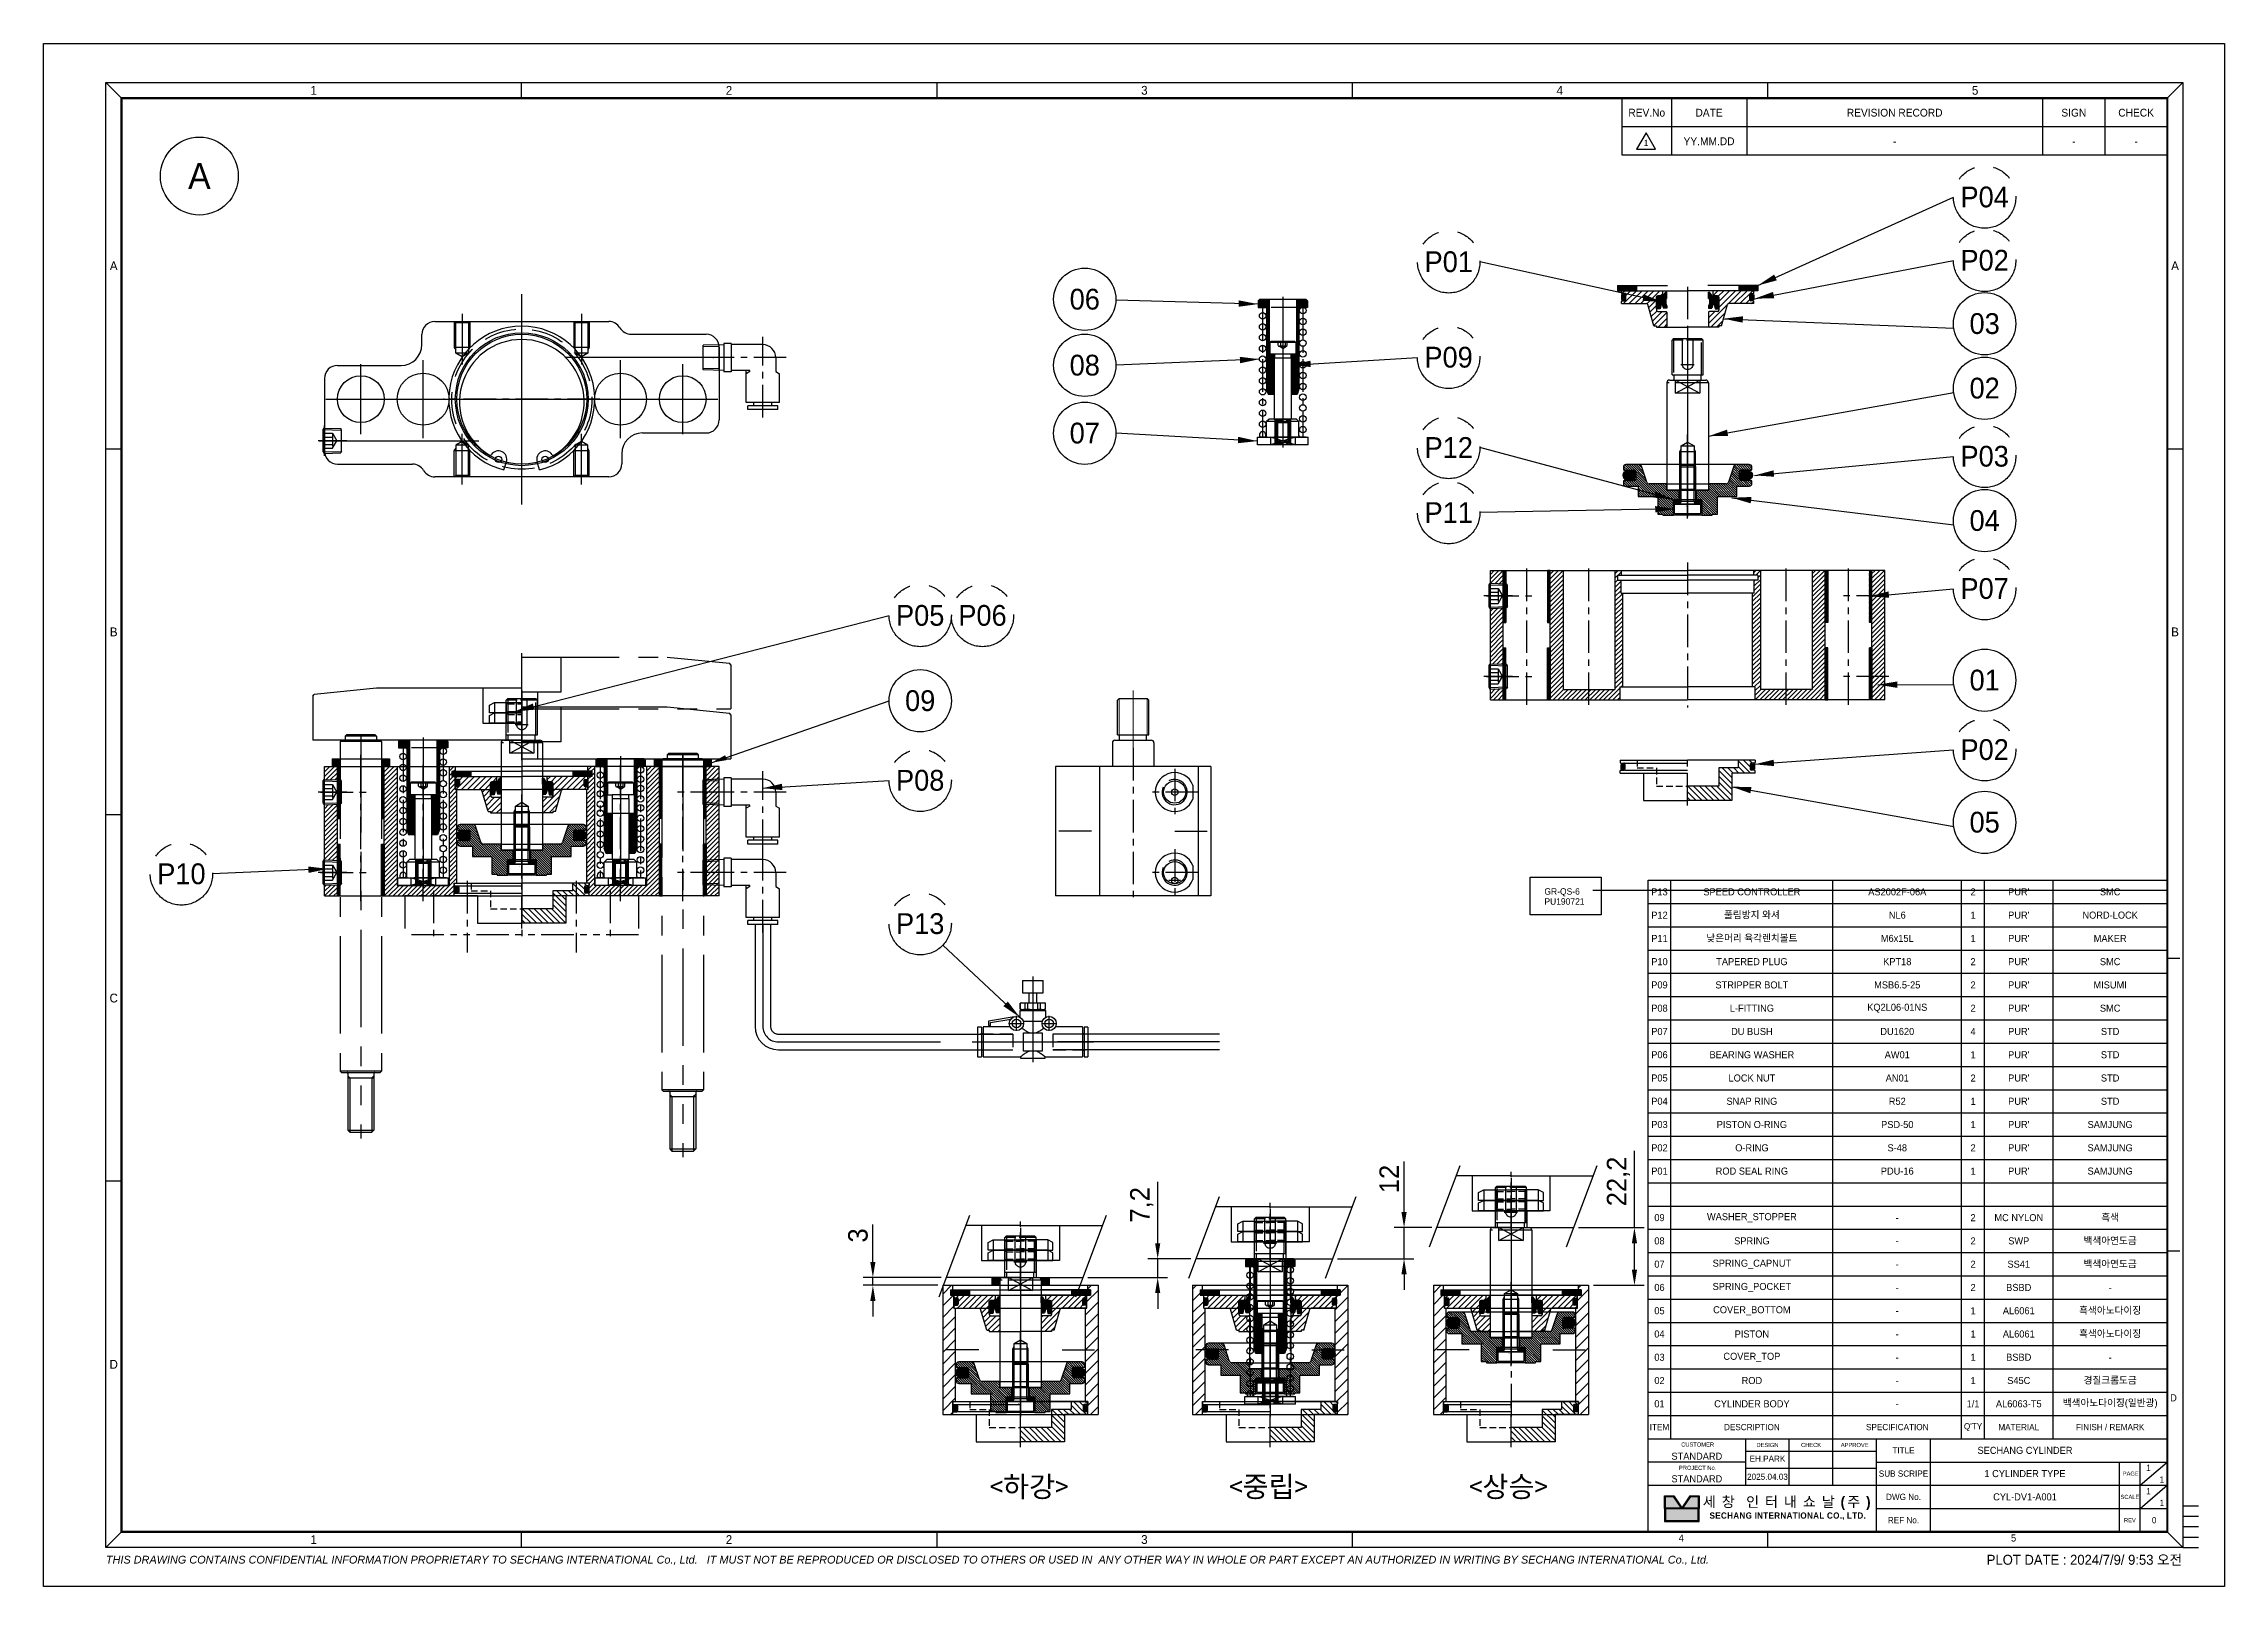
# Model space of a CAD drawing. Header units: inches. Extents: x 0 to 23821, y 0 to 11279.
# Drawn here: x 15860 to 16700, y 5964 to 6558 of the extents above; entities that cross this region are included whole.
import ezdxf
from ezdxf.enums import TextEntityAlignment as Align

# ---------------------------------------------------------------- set-up
doc = ezdxf.new("R2010")
doc.units = ezdxf.units.IN
doc.header["$LTSCALE"] = 10
doc.header["$MEASUREMENT"] = 0
for name, pattern in [('CENTER', [2, 1.25, -0.25, 0.25, -0.25]), ('DASHED', [0.75, 0.5, -0.25]), ('HIDDEN', [0.375, 0.25, -0.125]), ('PHANTOM', [2.5, 1.25, -0.25, 0.25, -0.25, 0.25, -0.25])]:
    doc.linetypes.add(name, pattern=pattern)
doc.layers.get('Defpoints').update_dxf_attribs({"color": 8})
for name, color, linetype in [('11', 1, 'CENTER'), ('22', 2, 'HIDDEN'), ('44', 4, 'Continuous'), ('77', 40, 'HIDDEN'), ('CENTER LINE', 1, 'CENTER'), ('HIDDEN LINE', 4, 'HIDDEN'), ('PHANTOM LINE', 6, 'PHANTOM'), ('T', 3, 'Continuous'), ('THIN LINE', 3, 'Continuous')]:
    doc.layers.add(name, color=color, linetype=linetype)
doc.layers.add('33', color=3, linetype='PHANTOM', lineweight=9)
doc.layers.add('AM_9', color=6, linetype='DASHED', lineweight=25)
for name, color, linetype, lineweight, true_color in [('좁은 외형선(ISO)', 1, 'Continuous', 15, 0xff0000), ('중심 표식(ISO)', 1, 'Continuous', 9, 0xff0000), ('중심선(ISO)', 1, 'Continuous', 9, 0xff0000)]:
    doc.layers.add(name, color=color, linetype=linetype, lineweight=lineweight, true_color=true_color)
doc.styles.add('SCI', font='')
doc.styles.get("Standard").update_dxf_attribs({"font": 'arial.ttf'})
doc.styles.add('기본글씨', font='')
doc.styles.get('SCI').set_extended_font_data('Gulim')
doc.styles.get('기본글씨').set_extended_font_data('GulimChe')
doc.dimstyles.new('SCH', dxfattribs={"dimtxt": 2.5, "dimasz": 2, "dimexe": 1.25, "dimexo": 0.625, "dimtad": 1, "dimdec": 8, "dimtxsty": 'SCI', "dimcen": 2.5, "dimclrd": 4, "dimclre": 4, "dimclrt": 7, "dimadec": 8, "dimazin": 2, "dimtfac": 1, "dimtdec": 8, "dimtmove": 0, "dimatfit": 3, "dimfxl": 1, "dimarcsym": 0})
pattern_1 = [(45, (-232665.9833, -58998.5181), (-0.8838834765, 0.8838834765), [])]

msp = doc.modelspace()

# ---------------------------------------------------------------- texts
at = {"style": 'SCI'}
for s, insert, char_height, width, attachment_point in [('{\\fGulim|b0|i0|c129|p50;1}', (16477.69654872, 6520.22490227), 2.4, 7.2061789665, 5), ('YY.MM.DD', (16501.97847211, 6520.85976083), 3, 29, 5), ('-', (16573.47847211, 6520.85976083), 3, 114, 5), ('-', (16642.47847211, 6520.85976083), 3, 24, 5), ('GR-QS-6', (16438.56031771, 6233.27641179), 2.5, 16.267310253, 1), ('PU190721', (16438.56031771, 6229.4090198), 2.5, 16.267310253, 1)]:
    msp.add_mtext(s, dxfattribs=dict(at, insert=insert, char_height=char_height, width=width, attachment_point=attachment_point))
at = {"color": 2, "style": 'SCI'}
for s, insert, char_height, width, attachment_point in [('A', (15920.47847211, 6507.45976083), 10, 30, 5), ('06', (16261.51302823, 6460.01149549), 8, 24, 5), ('03', (16608.13880417, 6450.61644944), 8, 24, 5), ('08', (16261.51302823, 6434.60773946), 8, 24, 5), ('02', (16608.13880417, 6425.77420218), 8, 24, 5), ('07', (16261.51302823, 6408.4568224), 8, 24, 5), ('04', (16608.13880417, 6374.79170563), 8, 24, 5), ('01', (16608.13880417, 6313.35092946), 8, 24, 5), ('09', (16198.12437518, 6305.43630403), 8, 24, 5), ('05', (16608.13880417, 6258.633767), 8, 24, 5), ('P13', (16482.87847211, 6231.85976083), 2.72, 8.8, 5), ('SPEED CONTROLLER', (16518.47847211, 6231.85976083), 2.72, 62.4, 5), ('AS2002F-06A', (16574.47847211, 6231.85976083), 2.72, 49.6, 5), ('2', (16603.67847211, 6231.85976083), 2.72, 8.8, 5), ("PUR'", (16621.27847211, 6231.85976083), 2.72, 26.4, 5), ('SMC', (16656.47847211, 6231.85976083), 2.72, 44, 5), ('풀림방지 와셔', (16518.47847211, 6222.89976083), 2.72, 62.4, 5), ('P12', (16482.87847211, 6222.89976083), 2.72, 8.8, 5), ('NL6', (16574.47847211, 6222.89976083), 2.72, 49.6, 5), ('1', (16603.67847211, 6222.89976083), 2.72, 8.8, 5), ("PUR'", (16621.27847211, 6222.89976083), 2.72, 26.4, 5), ('NORD-LOCK', (16656.47847211, 6222.89976083), 2.72, 44, 5), ('P11', (16482.87847211, 6213.93976083), 2.72, 8.8, 5), ('낮은머리 육각렌치볼트', (16518.47847211, 6213.93976083), 2.72, 62.4, 5), ('M6x15L', (16574.47847211, 6213.93976083), 2.72, 49.6, 5), ('1', (16603.67847211, 6213.93976083), 2.72, 8.8, 5), ("PUR'", (16621.27847211, 6213.93976083), 2.72, 26.4, 5), ('MAKER', (16656.47847211, 6213.93976083), 2.72, 44, 5), ('P10', (16482.87847211, 6204.97976083), 2.72, 8.8, 5), ('TAPERED PLUG', (16518.47847211, 6204.97976083), 2.72, 62.4, 5), ('KPT18', (16574.47847211, 6204.97976083), 2.72, 49.6, 5), ('2', (16603.67847211, 6204.97976083), 2.72, 8.8, 5), ("PUR'", (16621.27847211, 6204.97976083), 2.72, 26.4, 5), ('SMC', (16656.47847211, 6204.97976083), 2.72, 44, 5), ('P09', (16482.87847211, 6196.01976083), 2.72, 8.8, 5), ('STRIPPER BOLT', (16518.47847211, 6196.01976083), 2.72, 62.4, 5), ('MSB6.5-25', (16574.47847211, 6196.01976083), 2.72, 49.6, 5), ('2', (16603.67847211, 6196.01976083), 2.72, 8.8, 5), ("PUR'", (16621.27847211, 6196.01976083), 2.72, 26.4, 5), ('MISUMI', (16656.47847211, 6196.01976083), 2.72, 44, 5), ('P08', (16482.87847211, 6187.05976083), 2.72, 8.8, 5), ('L-FITTING', (16518.47847211, 6187.05976083), 2.72, 62.4, 5), ('KQ2L06-01NS', (16574.47847211, 6187.05976083), 2.72, 49.6, 5), ('2', (16603.67847211, 6187.05976083), 2.72, 8.8, 5), ("PUR'", (16621.27847211, 6187.05976083), 2.72, 26.4, 5), ('SMC', (16656.47847211, 6187.05976083), 2.72, 44, 5), ('P07', (16482.87847211, 6178.09976083), 2.72, 8.8, 5), ('DU BUSH', (16518.47847211, 6178.09976083), 2.72, 62.4, 5), ('DU1620', (16574.47847211, 6178.09976083), 2.72, 49.6, 5), ('4', (16603.67847211, 6178.09976083), 2.72, 8.8, 5), ("PUR'", (16621.27847211, 6178.09976083), 2.72, 26.4, 5), ('STD', (16656.47847211, 6178.09976083), 2.72, 44, 5), ('P06', (16482.87847211, 6169.13976083), 2.72, 8.8, 5), ('BEARING WASHER', (16518.47847211, 6169.13976083), 2.72, 62.4, 5), ('AW01', (16574.47847211, 6169.13976083), 2.72, 49.6, 5), ('1', (16603.67847211, 6169.13976083), 2.72, 8.8, 5), ("PUR'", (16621.27847211, 6169.13976083), 2.72, 26.4, 5), ('STD', (16656.47847211, 6169.13976083), 2.72, 44, 5), ('P05', (16482.87847211, 6160.17976083), 2.72, 8.8, 5), ('LOCK NUT', (16518.47847211, 6160.17976083), 2.72, 62.4, 5), ('AN01', (16574.47847211, 6160.17976083), 2.72, 49.6, 5), ('2', (16603.67847211, 6160.17976083), 2.72, 8.8, 5), ("PUR'", (16621.27847211, 6160.17976083), 2.72, 26.4, 5), ('STD', (16656.47847211, 6160.17976083), 2.72, 44, 5), ('P04', (16482.87847211, 6151.21976083), 2.72, 8.8, 5), ('SNAP RING', (16518.47847211, 6151.21976083), 2.72, 62.4, 5), ('R52', (16574.47847211, 6151.21976083), 2.72, 49.6, 5), ('1', (16603.67847211, 6151.21976083), 2.72, 8.8, 5), ("PUR'", (16621.27847211, 6151.21976083), 2.72, 26.4, 5), ('STD', (16656.47847211, 6151.21976083), 2.72, 44, 5), ('P03', (16482.87847211, 6142.25976083), 2.72, 8.8, 5), ('PISTON O-RING', (16518.47847211, 6142.25976083), 2.72, 62.4, 5), ('PSD-50', (16574.47847211, 6142.25976083), 2.72, 49.6, 5), ('1', (16603.67847211, 6142.25976083), 2.72, 8.8, 5), ("PUR'", (16621.27847211, 6142.25976083), 2.72, 26.4, 5), ('SAMJUNG', (16656.47847211, 6142.25976083), 2.72, 44, 5), ('P02', (16482.87847211, 6133.29976083), 2.72, 8.8, 5), ('O-RING', (16518.47847211, 6133.29976083), 2.72, 62.4, 5), ('S-48', (16574.47847211, 6133.29976083), 2.72, 49.6, 5), ('2', (16603.67847211, 6133.29976083), 2.72, 8.8, 5), ("PUR'", (16621.27847211, 6133.29976083), 2.72, 26.4, 5), ('SAMJUNG', (16656.47847211, 6133.29976083), 2.72, 44, 5), ('P01', (16482.87847211, 6124.33976083), 2.72, 8.8, 5), ('ROD SEAL RING', (16518.47847211, 6124.33976083), 2.72, 62.4, 5), ('PDU-16', (16574.47847211, 6124.33976083), 2.72, 49.6, 5), ('1', (16603.67847211, 6124.33976083), 2.72, 8.8, 5), ("PUR'", (16621.27847211, 6124.33976083), 2.72, 26.4, 5), ('SAMJUNG', (16656.47847211, 6124.33976083), 2.72, 44, 5), ('09', (16482.87847211, 6106.41976083), 2.72, 8.8, 5), ('WASHER_STOPPER', (16518.47847211, 6106.41976083), 2.72, 62.4, 5), ('2', (16603.67847211, 6106.41976083), 2.72, 8.8, 5), ('MC NYLON', (16621.27847211, 6106.41976083), 2.72, 26.4, 5), ('흑색', (16656.47847211, 6106.41976083), 2.72, 44, 5), ('08', (16482.87847211, 6097.45976083), 2.72, 8.8, 5), ('SPRING', (16518.47847211, 6097.45976083), 2.72, 62.4, 5), ('-', (16574.47847211, 6106.41976083), 2.72, 49.6, 5), ('2', (16603.67847211, 6097.45976083), 2.72, 8.8, 5), ('SWP', (16621.27847211, 6097.45976083), 2.72, 26.4, 5), ('백색아연도금', (16656.47847211, 6097.45976083), 2.72, 44, 5), ('SPRING_CAPNUT', (16518.47847211, 6088.49976083), 2.72, 62.4, 5), ('-', (16574.47847211, 6097.45976083), 2.72, 49.6, 5), ('백색아연도금', (16656.47847211, 6088.49976083), 2.72, 44, 5), ('07', (16482.87847211, 6088.49976083), 2.72, 8.8, 5), ('-', (16574.47847211, 6088.49976083), 2.72, 49.6, 5), ('2', (16603.67847211, 6088.49976083), 2.72, 8.8, 5), ('SS41', (16621.27847211, 6088.49976083), 2.72, 26.4, 5), ('06', (16482.87847211, 6079.53976083), 2.72, 8.8, 5), ('SPRING_POCKET', (16518.47847211, 6079.53976083), 2.72, 62.4, 5), ('-', (16574.47847211, 6079.53976083), 2.72, 49.6, 5), ('2', (16603.67847211, 6079.53976083), 2.72, 8.8, 5), ('BSBD', (16621.27847211, 6079.53976083), 2.72, 26.4, 5), ('-', (16656.47847211, 6079.53976083), 2.72, 44, 5), ('05', (16482.87847211, 6070.57976083), 2.72, 8.8, 5), ('COVER_BOTTOM', (16518.47847211, 6070.57976083), 2.72, 62.4, 5), ('-', (16574.47847211, 6070.57976083), 2.72, 49.6, 5), ('1', (16603.67847211, 6070.57976083), 2.72, 8.8, 5), ('AL6061', (16621.27847211, 6070.57976083), 2.72, 26.4, 5), ('흑색아노다이징', (16656.47847211, 6070.57976083), 2.72, 44, 5), ('04', (16482.87847211, 6061.61976083), 2.72, 8.8, 5), ('PISTON', (16518.47847211, 6061.61976083), 2.72, 62.4, 5), ('-', (16574.47847211, 6061.61976083), 2.72, 49.6, 5), ('1', (16603.67847211, 6061.61976083), 2.72, 8.8, 5), ('AL6061', (16621.27847211, 6061.61976083), 2.72, 26.4, 5), ('흑색아노다이징', (16656.47847211, 6061.61976083), 2.72, 44, 5), ('03', (16482.87847211, 6052.65976083), 2.72, 8.8, 5), ('COVER_TOP', (16518.47847211, 6052.65976083), 2.72, 62.4, 5), ('-', (16574.47847211, 6052.65976083), 2.72, 49.6, 5), ('1', (16603.67847211, 6052.65976083), 2.72, 8.8, 5), ('BSBD', (16621.27847211, 6052.65976083), 2.72, 26.4, 5), ('-', (16656.47847211, 6052.65976083), 2.72, 44, 5), ('02', (16482.87847211, 6043.69976083), 2.72, 8.8, 5), ('ROD', (16518.47847211, 6043.69976083), 2.72, 62.4, 5), ('-', (16574.47847211, 6043.69976083), 2.72, 49.6, 5), ('1', (16603.67847211, 6043.69976083), 2.72, 8.8, 5), ('S45C', (16621.27847211, 6043.69976083), 2.72, 26.4, 5), ('경질크롬도금', (16656.47847211, 6043.69976083), 2.72, 44, 5), ('01', (16482.87847211, 6034.73976083), 2.72, 8.8, 5), ('CYLINDER BODY', (16518.47847211, 6034.73976083), 2.72, 62.4, 5), ('-', (16574.47847211, 6034.73976083), 2.72, 49.6, 5), ('1/1', (16603.67847211, 6034.73976083), 2.72, 8.8, 5), ('AL6063-T5', (16621.27847211, 6034.73976083), 2.72, 26.4, 5), ('백색아노다이징(일반광)', (16656.47847211, 6034.73976083), 2.72, 44, 5), ('SECHANG CYLINDER', (16623.67847211, 6016.81976083), 2.72, 72.8, 5), ('1 CYLINDER TYPE', (16623.67847211, 6007.85976083), 2.72, 72.8, 5), ('\\pi2.28362;1', (16668.07847211, 6010.09976083), 2.4, 5.2, 4), ('CYL-DV1-A001', (16623.67847211, 5998.89976083), 2.72, 72.8, 5), ('\\pi2.28362;1', (16668.07847211, 6001.13976083), 2.4, 5.2, 4), ('\\pi4.46178;0', (16668.07847211, 5989.93976083), 2.4, 10.4, 4)]:
    msp.add_mtext(s, dxfattribs=dict(at, insert=insert, char_height=char_height, width=width, attachment_point=attachment_point))
at = {"layer": 'PHANTOM LINE', "ltscale": 3, "char_height": 8, "width": 24, "attachment_point": 5, "style": 'SCI'}
for s, insert in [('P04', (16608.13880417, 6499.36383352)), ('P01', (16401.71717564, 6474.43803916)), ('P02', (16608.13880417, 6475.00112794)), ('P09', (16401.6546356, 6437.67233688)), ('P12', (16401.71717564, 6402.94906582)), ('P03', (16608.13880417, 6399.54576627)), ('P11', (16401.71717564, 6377.90978184)), ('P07', (16608.13880417, 6348.60344399)), ('P05', (16198.12437518, 6338.26357597)), ('P06', (16222.12437518, 6338.26357597)), ('P02', (16608.13880417, 6286.58432858)), ('P08', (16198.12437518, 6274.77686688)), ('P10', (15913.55745677, 6238.76896786)), ('P13', (16198.12437518, 6219.58099543))]:
    msp.add_mtext(s, dxfattribs=dict(at, insert=insert))
at = {"layer": 'THIN LINE', "style": '기본글씨'}
for s, p in [('<하강>', (16224.87074872, 5998.84164789)), ('<중립>', (16317.129327, 5998.84164789)), ('<상승>', (16409.51876637, 5998.84164789))]:
    msp.add_text(s, height=7.997123513, dxfattribs=at).set_placement(p)

# ---------------------------------------------------------------- blocks, each defined once
blk = doc.blocks.new('SECHANG REV')
at = {"color": 7}
blk.add_line((-52.5, 0), (-52.5, 5.5), dxfattribs=at)
at = {"color": 3}
for p, q in [((-43, 5.5), (-43, 0)), ((-28.5, 5.5), (-28.5, 0)), ((28.5, 5.5), (28.5, 0)), ((40.5, 5.5), (40.5, 0)), ((52.5, 5.5), (52.5, 0))]:
    blk.add_line(p, q, dxfattribs=at)
blk.add_line((52.5, 0), (-52.5, 0))
blk = doc.blocks.new('SECHANG TITLE')
h = blk.add_hatch(color=162)
h.dxf.hatch_style = 1
h.paths.add_polyline_path([(6.08, -25.11), (4.21, -25.11), (4.21, -27.9), (7.94, -27.9)])
h.paths.add_polyline_path([(12.06, -25.11), (10.19, -25.11), (8.33, -27.9), (12.06, -27.9)])
h.paths.add_polyline_path([(12.06, -28.1), (4.21, -28.1), (4.21, -30.89), (12.06, -30.89)])
at = {"color": 3}
for p, q in [((125, 0), (125, -33.6)), ((0, -5.6), (125, -5.6)), ((0, -33.6), (0, -5.6)), ((5.5, -11.2), (5.5, -5.6)), ((44.5, -22.4), (44.5, -5.6)), ((75.5, -11.2), (75.5, -5.6)), ((81, -11.2), (81, -5.6)), ((97.5, -11.2), (97.5, -5.6)), ((0, -11.2), (125, -11.2)), ((23.5, -11.2), (23.5, -22.4)), ((23.5, -14.2), (55, -14.2)), ((34, -22.4), (34, -11.2)), ((55, -33.6), (55, -11.2)), ((68, -33.6), (68, -11.2)), ((23.5, -16.8), (0, -16.8)), ((23.5, -18.3), (55, -18.3)), ((55, -16.8), (125, -16.8)), ((113.5, -33.6), (113.5, -16.8)), ((118.5, -22.4), (125, -16.8)), ((118.5, -33.6), (118.5, -16.8)), ((0, -22.4), (125, -22.4)), ((118.5, -28), (125, -22.4)), ((55, -28), (125, -28)), ((0, -33.6), (125, -33.6))]:
    blk.add_line(p, q, dxfattribs=at)
for p, q in [((4, -28), (4, -24.9)), ((4, -24.9), (6.19, -24.9)), ((4.21, -27.9), (4.21, -25.11)), ((4.21, -25.11), (6.08, -25.11)), ((6.08, -25.11), (7.94, -27.9)), ((6.19, -24.9), (8.13, -27.81)), ((10.08, -24.9), (8.13, -27.81)), ((10.19, -25.11), (8.33, -27.9)), ((10.08, -24.9), (12.27, -24.9)), ((10.19, -25.11), (12.06, -25.11)), ((12.06, -25.11), (12.06, -27.9)), ((12.27, -24.9), (12.27, -28)), ((4, -28), (4, -31.1)), ((4, -31.1), (12.27, -31.1)), ((7.94, -27.9), (4.21, -27.9)), ((12.06, -28.1), (4.21, -28.1)), ((4.21, -28.1), (4.21, -30.89)), ((4.21, -30.89), (12.06, -30.89)), ((12.06, -27.9), (8.33, -27.9)), ((12.06, -30.89), (12.06, -28.1)), ((12.27, -31.1), (12.27, -28))]:
    blk.add_line(p, q)
at = {"attachment_point": 5, "style": 'SCI'}
for s, insert, char_height, width in [('ITEM', (2.75, -8.4), 1.5, 5.5), ('DESCRIPTION', (25, -8.4), 1.5, 39), ('SPECIFICATION', (60, -8.4), 1.5, 31), ("Q'TY", (78.25, -8.4), 1.5, 5.5), ('MATERIAL', (89.25, -8.4), 1.5, 16.5), ('FINISH / REMARK', (111.25, -8.4), 1.5, 27.5), (' CUSTOMER', (11.75, -12.6), 1, 23.5), ('DESIGN', (28.75, -12.7), 1, 10.5), ('CHECK', (39.25, -12.7), 1, 10.5), ('APPROVE', (49.75, -12.7), 1, 10.5), ('TITLE', (61.5, -14), 1.5, 13), (' PROJECT No.', (11.75, -18.2), 1, 23.5), ('SUB SCRIPE', (61.5, -19.6), 1.5, 13), (' PAGE', (116, -19.6), 1, 5), ('{\\fGulim|b1|i0|c129|p50;\\T1.45;세창 인터내쇼날(주)}', (33.63, -26.75), 2.5, 38.7333), ('DWG No.', (61.5, -25.2), 1.5, 13), ('SCALE', (116, -25.2), 1, 5), ('{\\fGulim|b1|i0|c129|p50;\\T1.05;SECHANG INTERNATIONAL CO., LTD.}', (33.63, -29.85), 1.5, 38.7333), ('REF No.', (61.5, -30.8), 1.5, 13), ('REV', (116, -30.8), 1, 5)]:
    blk.add_mtext(s, dxfattribs=dict(at, insert=insert, char_height=char_height, width=width))
blk = doc.blocks.new('A$Cfc68a438')
at = {"color": 2}
for p, q in [((-408, 289.5), (-405, 286.5)), ((-328, 289.5), (-328, 286.5)), ((-248, 289.5), (-248, 286.5)), ((-168, 289.5), (-168, 286.5)), ((-88, 289.5), (-88, 286.5)), ((-8, 289.5), (-11, 286.5)), ((-405, 10.5), (-408, 7.5)), ((-328, 10.5), (-328, 7.5)), ((-248, 10.5), (-248, 7.5)), ((-168, 10.5), (-168, 7.5)), ((-88, 10.5), (-88, 7.5)), ((-11, 10.5), (-8, 7.5))]:
    blk.add_line(p, q, dxfattribs=at)
at = {"color": 3}
blk.add_line((-116, 286.5), (-11, 286.5), dxfattribs=at)
for p, q in [((-408, 219), (-405, 219)), ((-11, 219), (-8, 219)), ((-405, 148.5), (-408, 148.5)), ((-8.6, 120.9), (-11, 120.9)), ((-405, 78), (-408, 78)), ((-8.6, 64.5), (-11, 64.5)), ((-8, 15.5), (-5, 15.5))]:
    blk.add_line(p, q)
at = {"color": 1}
blk.add_lwpolyline([(-420, 297), (0, 297), (0, 0), (-420, 0)], close=True, dxfattribs=at)
at = {"color": 2}
blk.add_lwpolyline([(-408, 289.5), (-8, 289.5), (-8, 7.5), (-408, 7.5)], close=True, dxfattribs=at)
at = {"const_width": 0.4}
blk.add_lwpolyline([(-405, 286.5), (-11, 286.5), (-11, 10.5), (-405, 10.5)], close=True, dxfattribs=at)
at = {"layer": 'CENTER LINE', "ltscale": 5}
blk.add_line((-8, 11.5), (-5, 11.5), dxfattribs=at)
at = {"layer": 'HIDDEN LINE', "ltscale": 5}
blk.add_line((-8, 13.5), (-5, 13.5), dxfattribs=at)
at = {"layer": 'PHANTOM LINE', "ltscale": 3}
blk.add_line((-8, 9.5), (-5, 9.5), dxfattribs=at)
at = {"layer": 'THIN LINE'}
blk.add_line((-8, 7.5), (-5, 7.5), dxfattribs=at)
blk.add_blockref('SECHANG REV', (-63.5, 281))
at = {"xscale": 0.8, "yscale": 0.8, "zscale": 0.8}
blk.add_blockref('SECHANG TITLE', (-111, 37.38), dxfattribs=at)
at = {"color": 2, "style": 'SCI'}
for s, insert, char_height, width, attachment_point in [('1', (-368, 288), 1.7, 80, 5), ('2', (-288, 288), 1.7, 80, 5), ('3', (-208, 288), 1.7, 80, 5), ('4', (-128, 288), 1.7, 80, 5), ('5', (-48, 288), 1.7, 80, 5), ('A', (-406.5, 254.25), 1.7, 3, 5), ('A', (-9.5, 254.25), 1.7, 3, 5), ('B', (-406.5, 183.75), 1.7, 3, 5), ('B', (-9.5, 183.75), 1.7, 3, 5), ('C', (-406.5, 113.25), 1.7, 3, 5), ('D', (-406.5, 42.75), 1.7, 3, 5), ('D', (-9.8, 36.3), 1.36, 2.4, 5), ('\\PSTANDARD', (-101.6, 26.18), 1.36, 18.8, 5), ('STANDARD', (-101.6, 20.7), 1.36, 18.8, 5), ('2025.04.03', (-88, 21.1), 1.2, 8.4, 5), ('EH.PARK', (-88, 24.58), 1.2, 8.4, 5), ('\\pi1.14181;1', (-13.6, 20.58), 1.2, 2.6, 4), ('\\pi1.14181;1', (-13.6, 16.1), 1.2, 2.6, 4), ('1', (-368, 9), 1.7, 80, 5), ('2', (-288, 9), 1.7, 80, 5), ('3', (-208, 9), 1.7, 80, 5), ('4', (-104.6, 9.3), 1.36, 64, 5), ('5', (-40.6, 9.3), 1.36, 64, 5)]:
    blk.add_mtext(s, dxfattribs=dict(at, insert=insert, char_height=char_height, width=width, attachment_point=attachment_point))
at = {"char_height": 1.5, "attachment_point": 5, "style": 'SCI'}
for s, insert, width in [('REV.No', (-111.25, 283.7), 9.5), ('DATE', (-99.25, 283.7), 14.5), ('REVISION RECORD', (-63.5, 283.7), 57), ('SIGN', (-29, 283.7), 12), ('CHECK', (-17, 283.7), 12), ('-', (-17, 278.2), 12)]:
    blk.add_mtext(s, dxfattribs=dict(at, insert=insert, width=width))
at = {"color": 3, "insert": (-408, 5), "char_height": 1.5, "width": 400.0238, "attachment_point": 4, "style": 'SCI'}
blk.add_mtext('{\\fArial|b0|i1|c0|p34;THIS DRAWING CONTAINS CONFIDENTIAL INFORMATION PROPRIETARY TO SECHANG INTERNATIONAL Co., Ltd.   IT MUST NOT BE REPRODUCED OR DISCLOSED TO OTHERS OR USED IN  ANY OTHER WAY IN WHOLE OR PART EXCEPT AN AUTHORIZED IN WRITING BY SECHANG INTERNATIONAL Co., Ltd.  }', dxfattribs=at)
at = {"layer": 'HIDDEN LINE', "linetype": 'Continuous', "style": 'SCI'}
blk.add_text('PLOT DATE : 2024/7/9/ 9:53 오전', height=1.92, dxfattribs=at).set_placement((-8.14, 4.16), align=Align.RIGHT)
blk = doc.blocks.new('A$C22515e4a')
at = {"color": 3}
for p, q in [((0, 0), (125, 0)), ((0, -5.6), (0, 0)), ((5.5, -5.6), (5.5, 0)), ((44.5, -5.6), (44.5, 0)), ((75.5, -5.6), (75.5, 0)), ((81, -5.6), (81, 0)), ((97.5, -5.6), (97.5, 0)), ((125, 0), (125, -5.6))]:
    blk.add_line(p, q, dxfattribs=at)
blk = doc.blocks.new('A$C5b8731fd')
for p, q in [((0, 0), (-2.25, -3.9)), ((2.25, -3.9), (0, 0)), ((-2.25, -3.9), (2.25, -3.9))]:
    blk.add_line(p, q)
blk = doc.blocks.new('A$C11122834')
for p, q in [((0, 0), (-28, 0)), ((-28, 0), (-28, -15)), ((62, 0), (17, 0)), ((62, 0), (62, -15)), ((62, -15), (-28, -15))]:
    blk.add_line(p, q)
at = {"layer": 'CENTER LINE'}
for p, q in [((-17, 2), (-17, -17)), ((-4, 5.8), (-4, -21.71)), ((17, 2), (17, -17)), ((38, 5.8), (38, -21.71)), ((51, 2), (51, -17))]:
    blk.add_line(p, q, dxfattribs=at)
blk = doc.blocks.new('A$C45611588')
for p, q in [((10.5, 10), (0, 10)), ((12.5, 9), (10.5, 10)), ((10.5, 10), (10.5, 6)), ((12.5, 6), (12.5, 9)), ((10.5, 6), (0, 6)), ((0, 6), (12.5, 6)), ((0, 2), (12.5, 2)), ((12.5, 5), (10.5, 6)), ((10.5, 6), (10.5, 2)), ((12.5, 2), (12.5, 5))]:
    blk.add_line(p, q)
at = {"layer": '11'}
for p, q in [((0, 12), (0, 4)), ((0, 8), (0, 0))]:
    blk.add_line(p, q, dxfattribs=at)
at = {"layer": '77'}
for p, q in [((5.37, 9.44), (0, 9.44)), ((6, 10), (5.37, 9.44)), ((5.37, 9.44), (5.37, 6.56)), ((5.37, 6.56), (0, 6.56)), ((5.37, 5.44), (0, 5.44)), ((5.37, 2.56), (0, 2.56)), ((6, 6), (5.37, 6.56)), ((6, 6), (5.37, 5.44)), ((5.37, 5.44), (5.37, 2.56)), ((6, 2), (5.37, 2.56))]:
    blk.add_line(p, q, dxfattribs=at)
at = {"layer": 'T'}
for p, q in [((6, 10), (6, 6)), ((6, 6), (6, 2))]:
    blk.add_line(p, q, dxfattribs=at)
blk = doc.blocks.new('A$C48B808B5')
at = {"layer": 'PHANTOM LINE', "ltscale": 3}
for p, q in [((-77.69, 5.5), (-77.19, 6)), ((-77.69, 5.5), (-77.69, -5.5)), ((-77.69, 0), (77.69, 0)), ((-77.19, 6), (-75.69, 6)), ((-77.19, 6), (-77.19, -6)), ((-75.69, 7.5), (-75.19, 8)), ((-75.69, 7.5), (-75.69, -7.5)), ((-75.19, 8), (51.81, 8)), ((-75.19, 8), (-75.19, -8)), ((52.31, 7.5), (51.81, 8)), ((51.81, 8), (51.81, -8)), ((52.31, -7.5), (52.31, 7.5)), ((52.61, 5), (74.5, 5)), ((53.5, 5), (54.31, 4.19)), ((54.31, -5), (54.31, 5)), ((54.31, 4.19), (75.31, 4.19)), ((74.5, 5), (75.31, 4.19)), ((74.5, -5), (74.5, 5)), ((75.31, -4.19), (75.31, 4.19)), ((-77.69, -5.5), (-77.19, -6)), ((-77.19, -6), (-75.69, -6)), ((-75.69, -7.5), (-75.19, -8)), ((-75.19, -8), (51.81, -8)), ((52.31, -7.5), (51.81, -8)), ((52.61, -5), (74.5, -5)), ((53.5, -5), (54.31, -4.19)), ((54.31, -4.19), (75.31, -4.19)), ((74.5, -5), (75.31, -4.19))]:
    blk.add_line(p, q, dxfattribs=at)
for centre, start, end in [((52.61, 5.3), 180, 270), ((52.61, -5.3), 90, 180)]:
    blk.add_arc(centre, 0.3, start, end, dxfattribs=at)
blk = doc.blocks.new('A$Ce8d7970b')
h = blk.add_hatch()
h.set_pattern_fill('ANSI31', color=3)
h.set_pattern_definition([(45, (-2840.139, -2710.0392), (-2.245064, 2.245064), [])])
h.paths.add_polyline_path([(-25, 0), (-25.6, 0), (-25.6, 5), (-27, 5), (-27, 7), (-26, 7), (-26, 8.8), (-29.9, 8.8), (-29.9, -16), (-25, -16)])
h.paths.add_polyline_path([(-25, -16), (-29.9, -16), (-29.9, -41), (-26, -41), (-26, -36), (-25, -36)])
h.paths.add_polyline_path([(29.9, 8.8), (26, 8.8), (26, 7), (27, 7), (27, 5), (25.6, 5), (25.6, 0), (25, 0), (25, -16), (29.9, -16)])
h.paths.add_polyline_path([(29.9, -16), (25, -16), (25, -36), (26, -36), (26, -41), (29.9, -41)])
for p, q in [((-29.9, 8.8), (29.9, 8.8)), ((-29.9, 8.8), (-29.9, -41)), ((-26, 7), (-26, 8.8)), ((26, 7), (26, 8.8)), ((29.9, 8.8), (29.9, -41)), ((-27, 7), (27, 7)), ((-27, 7), (-27, 5)), ((-27, 5), (27, 5)), ((-25.6, 0), (-25.6, 5)), ((-25.6, 0), (25.6, 0)), ((25.6, 0), (25.6, 5)), ((27, 7), (27, 5)), ((-25, -36), (-25, 0)), ((25, -36), (25, 0)), ((-29.9, -41), (29.9, -41)), ((-26, -36), (26, -36)), ((-26, -41), (-26, -36)), ((26, -41), (26, -36))]:
    blk.add_line(p, q)
at = {"layer": 'CENTER LINE'}
for p, q in [((0, 10.8), (0, -43)), ((-16.07, -16), (-31.05, -16)), ((16.07, -16), (31.05, -16))]:
    blk.add_line(p, q, dxfattribs=at)
blk = doc.blocks.new('A$C10B85BA4')
at = {"layer": 'THIN LINE'}
blk.add_hatch(color=256, dxfattribs=at).paths.add_polyline_path([(-11.91, 0), (-11.91, 2), (-19.24, 2), (-19.24, 0)])
at = {"color": 7, "linetype": 'Continuous'}
for p, q in [((-19.24, 2), (0, 2)), ((-19.24, 2), (-19.24, 0)), ((-19.24, 0), (0, 0))]:
    blk.add_line(p, q, dxfattribs=at)
at = {"color": 3, "linetype": 'DASHED'}
blk.add_line((-11.91, 2), (-11.91, 0), dxfattribs=at)
at = {"layer": 'THIN LINE'}
blk.add_line((-11.91, 2), (-11.91, 0), dxfattribs=at)
blk = doc.blocks.new('A$C268A3F26')
at = {"layer": 'THIN LINE'}
blk.add_hatch(color=256, dxfattribs=at).paths.add_polyline_path([(0, 0.87, 0.37096), (-1.5, 0.87), (-1.5, -0.87, 0.37096), (0, -0.87)])
for p, q in [((-1.5, 0.87), (-1.5, -0.87)), ((0, 0.87), (0, -0.87))]:
    blk.add_line(p, q, dxfattribs=at)
for start, end in [(49.29429, 130.70571), (229.29429, 310.70571)]:
    blk.add_arc((-0.75, 0), 1.15, start, end, dxfattribs=at)
blk = doc.blocks.new('A$C6FC21D95')
at = {"layer": 'THIN LINE'}
blk.add_hatch(color=256, dxfattribs=at).paths.add_polyline_path([(-3.32, 1.24), (-5, 0.92), (-5, -0.5), (-0.5, -0.5, 0.414214), (0, 0), (0, 2.08), (1.4, 3.07), (1.4, 3.5), (-0.96, 3.5), (-0.96, 3.08), (-2.93, 3.08), (-3.97, 3.5), (-4.75, 3.5), (-4.75, 2.18), (-3.29, 1.75, -0.788758)])
for p, q in [((-3.32, 1.24), (-5, 0.92)), ((-5, 0.92), (-5, -0.5)), ((-4.75, 3.5), (-4.75, 2.18)), ((-3.97, 3.5), (-4.75, 3.5)), ((-3.29, 1.75), (-4.75, 2.18)), ((-2.93, 3.08), (-3.97, 3.5)), ((-0.96, 3.08), (-2.93, 3.08)), ((-0.96, 3.5), (1.4, 3.5)), ((-0.96, 3.5), (-0.96, 3.08)), ((0, 2.08), (1.4, 3.07)), ((0, 2.08), (0, 0)), ((1.4, 3.5), (1.4, 3.07)), ((-5, -0.5), (-0.5, -0.5))]:
    blk.add_line(p, q, dxfattribs=at)
for centre, radius, start, end in [((-3.37, 1.5), 0.266, 280.7708, 73.83034), ((-0.5, 0), 0.5, 270, 0)]:
    blk.add_arc(centre, radius, start, end, dxfattribs=at)
blk = doc.blocks.new('A$C0103d36f')
h = blk.add_hatch()
h.set_pattern_fill('ANSI31', color=2, scale=0.5)
h.set_pattern_definition([(45, (-1745.3104, -2719.5731), (-1.122532, 1.122532), [])])
h.paths.add_polyline_path([(-12, -2.5, -0.414214), (-11.5, -2), (-10.3, -2, 0.414214), (-9.7, -1.4), (-9.7, 0), (-25.5, 0), (-25.5, -0.88, 0.39896), (-25.31, -1.08), (-24.28, -1.14, -0.39896), (-24, -1.43), (-24, -3.57, -0.39896), (-24.28, -3.86), (-25.31, -3.92, 0.39896), (-25.5, -4.12), (-25.5, -5), (-15.81, -5, -0.334595), (-15.33, -5.36), (-13, -13.5), (-12, -13.5), (-12, -14), (-8.3, -14, 0.414214), (-8, -13.7), (-8, -8.3, 0.414214), (-8.3, -8), (-11.5, -8, -0.414214), (-12, -7.5)])
h.paths.add_polyline_path([(15.81, -5), (25.5, -5), (25.5, -4.12, 0.39896), (25.31, -3.92), (24.28, -3.86, -0.39896), (24, -3.57), (24, -1.43, -0.39896), (24.28, -1.14), (25.31, -1.08, 0.39896), (25.5, -0.88), (25.5, 0), (9.7, 0), (9.7, -1.4, 0.414214), (10.3, -2), (11.5, -2, -0.414214), (12, -2.5), (12, -7.5, -0.414214), (11.5, -8), (8.3, -8, 0.414214), (8, -8.3), (8, -13.7, 0.414214), (8.3, -14), (12, -14), (12, -13.5), (13, -13.5), (15.33, -5.36, -0.334595)])
for p, q in [((-25.5, 0), (0, 0)), ((-9.7, 0), (-9.7, -1.4)), ((25.5, 0), (0, 0)), ((9.7, 0), (9.7, -1.4)), ((-25.5, -5), (-15.81, -5)), ((-13, -13.5), (-15.33, -5.36)), ((-12, -2.5), (-12, -7.5)), ((-11.5, -2), (-10.3, -2)), ((-11.5, -8), (-8.3, -8)), ((-8, -8.3), (-8, -13.7)), ((8, -8.3), (8, -13.7)), ((11.5, -8), (8.3, -8)), ((11.5, -2), (10.3, -2)), ((12, -2.5), (12, -7.5)), ((13, -13.5), (15.33, -5.36)), ((25.5, -5), (15.81, -5)), ((-13, -13.5), (-12, -13.5)), ((-12, -13.5), (-12, -14)), ((-12, -14), (0, -14)), ((12, -14), (0, -14)), ((13, -13.5), (12, -13.5)), ((12, -13.5), (12, -14)), ((12, -13.5), (12, -14))]:
    blk.add_line(p, q)
at = {"color": 7}
for p, q in [((-25.5, -0.88), (-25.5, 0)), ((25.5, -0.88), (25.5, 0)), ((-25.5, -5), (-25.5, -4.12)), ((-24.28, -1.14), (-25.31, -1.08)), ((-25.31, -3.92), (-24.28, -3.86)), ((-24, -1.15), (-24.1, -1.14)), ((-24, -1.25), (-24, -1.15)), ((-24, -3.57), (-24, -1.43)), ((24, -3.57), (24, -1.43)), ((24.28, -1.14), (25.31, -1.08)), ((25.31, -3.92), (24.28, -3.86)), ((25.5, -5), (25.5, -4.12))]:
    blk.add_line(p, q, dxfattribs=at)
for centre, radius, start, end in [((-25.3, -0.88), 0.2, 180, 267), ((-25.3, -4.12), 0.2, 93, 180), ((-24.3, -1.43), 0.3, 0, 87), ((-24.3, -3.57), 0.3, 273, 0), ((24.3, -1.43), 0.3, 93, 180), ((24.3, -3.57), 0.3, 180, 267), ((25.3, -0.88), 0.2, 273, 0), ((25.3, -4.12), 0.2, 0, 87)]:
    blk.add_arc(centre, radius, start, end, dxfattribs=at)
for centre, radius, start, end in [((-15.81, -5.5), 0.5, 16, 90), ((-11.5, -2.5), 0.5, 90, 180), ((-11.5, -7.5), 0.5, 180, 270), ((-10.3, -1.4), 0.6, 270, 0), ((-8.3, -8.3), 0.3, 0, 90), ((8.3, -8.3), 0.3, 90, 180), ((10.3, -1.4), 0.6, 180, 270), ((11.5, -2.5), 0.5, 0, 90), ((11.5, -7.5), 0.5, 270, 0), ((15.81, -5.5), 0.5, 90, 164), ((-8.3, -13.7), 0.3, 270, 0), ((8.3, -13.7), 0.3, 180, 270)]:
    blk.add_arc(centre, radius, start, end)
at = {"layer": 'CENTER LINE'}
blk.add_line((0, 1.5), (0, -15.5), dxfattribs=at)
blk = doc.blocks.new('A$Cf395cb6d')
blk.add_blockref('A$C0103d36f', (0, 8))
at = {"layer": 'THIN LINE'}
for name, p in [('A$C10B85BA4', (-7.76, 8)), ('A$C268A3F26', (-24, 5.5))]:
    blk.add_blockref(name, p, dxfattribs=at)
at = {"layer": 'THIN LINE', "xscale": -1}
for name, p in [('A$C10B85BA4', (7.76, 8)), ('A$C268A3F26', (24, 5.5))]:
    blk.add_blockref(name, p, dxfattribs=at)
at = {"layer": 'THIN LINE', "xscale": -1, "rotation": 270}
blk.add_blockref('A$C6FC21D95', (-11.5, 6), dxfattribs=at)
at = {"layer": 'THIN LINE', "rotation": 90}
blk.add_blockref('A$C6FC21D95', (11.5, 6), dxfattribs=at)
blk = doc.blocks.new('A$C24AB0AE7')
at = {"layer": '33'}
h = blk.add_hatch(dxfattribs=at)
h.set_pattern_fill('ANSI31', color=256, scale=0.5, style=0)
h.set_pattern_definition([(45, (-1694.0496, -484.75), (-1.122532, 1.122532), [])])
h.paths.add_polyline_path([(7.75, 17), (-2.75, 17), (-2.75, 25.5), (-3.63, 25.5, 0.39896), (-3.83, 25.31), (-3.89, 24.28, -0.39896), (-4.18, 24), (-6.32, 24, -0.39896), (-6.61, 24.28), (-6.67, 25.31, 0.39896), (-6.87, 25.5), (-7.75, 25.5), (-7.75, 19.5), (-4.75, 19.5), (-4.75, 12), (2.25, 12), (2.25, 0), (7.75, 0)])
for p, q in [((-7.75, 26), (-7.75, 0)), ((-7.75, 26), (-6.88, 26)), ((-6.68, 25.81), (-6.61, 24.53)), ((-3.82, 25.81), (-3.89, 24.53)), ((-2.75, 26), (-3.62, 26)), ((-2.75, 26), (-2.75, 17)), ((-7.75, 19.5), (-4.75, 19.5)), ((-6.6, 24.3), (-6.6, 24.25)), ((-6.56, 24.25), (-6.6, 24.25)), ((-4.18, 24.25), (-6.32, 24.25)), ((-4.75, 19.5), (-4.75, 12)), ((-3.9, 24.25), (-3.93, 24.25)), ((-3.9, 24.31), (-3.9, 24.25)), ((-2.75, 17), (7.75, 17)), ((7.75, 17), (7.75, 0)), ((-4.75, 12), (2.25, 12)), ((2.25, 12), (2.25, 0)), ((-7.75, -26), (-7.75, 0)), ((-6.6, -24.25), (-6.6, 0)), ((-3.9, -24.25), (-3.9, 0)), ((-2.75, -26), (-2.75, 0)), ((7.75, -17), (7.75, 0)), ((-6.68, -25.81), (-6.61, -24.53)), ((-6.56, -24.25), (-6.6, -24.25)), ((-6.6, -24.3), (-6.6, -24.25)), ((-4.18, -24.25), (-6.32, -24.25)), ((-3.9, -24.25), (-3.93, -24.25)), ((-3.9, -24.31), (-3.9, -24.25)), ((-3.82, -25.81), (-3.89, -24.53)), ((-2.75, -17), (7.75, -17)), ((-7.75, -26), (-6.87, -26)), ((-2.75, -26), (-3.63, -26))]:
    blk.add_line(p, q)
for centre, radius, start, end in [((-6.88, 25.8), 0.2, 3, 90), ((-3.62, 25.8), 0.2, 90, 177), ((-6.32, 24.55), 0.3, 183, 270), ((-4.18, 24.55), 0.3, 270, 357), ((-6.32, -24.55), 0.3, 90, 177), ((-4.18, -24.55), 0.3, 3, 90), ((-6.88, -25.8), 0.2, 270, 357), ((-3.62, -25.8), 0.2, 183, 270)]:
    blk.add_arc(centre, radius, start, end)
at = {"layer": '11'}
blk.add_line((9.75, 0), (-9.75, 0), dxfattribs=at)
at = {"layer": '22'}
for p, q in [((2.25, -12), (2.25, 0)), ((-4.75, -12), (2.25, -12)), ((-4.75, -19.5), (-4.75, -12)), ((-7.75, -19.5), (-4.75, -19.5))]:
    blk.add_line(p, q, dxfattribs=at)
blk = doc.blocks.new('A$Cca70d1af')
at = {"rotation": 270}
blk.add_blockref('A$C24AB0AE7', (0, -2.75), dxfattribs=at)
at = {"layer": 'THIN LINE'}
blk.add_blockref('A$C268A3F26', (-24.25, 2.5), dxfattribs=at)
at = {"layer": 'THIN LINE', "xscale": -1}
blk.add_blockref('A$C268A3F26', (24.25, 2.5), dxfattribs=at)
blk = doc.blocks.new('A$Cfb4d30c0')
for name, p in [('A$Ce8d7970b', (0, 46)), ('A$Cf395cb6d', (0, 43)), ('A$Cca70d1af', (0, 5))]:
    blk.add_blockref(name, p)
blk = doc.blocks.new('A$C23AA0C52')
h = blk.add_hatch()
h.set_pattern_fill('ANSI31', color=30, angle=90)
h.set_pattern_definition([(135, (59593.69824, -232627.32468), (-0.08838834765, -0.08838834765), [])])
h.paths.add_polyline_path([(1.5, -8.1), (1.5, -11), (4.5, -11), (4.5, -8.1)])
h.paths.add_polyline_path([(1.5, 11), (1.5, 8.1), (4.5, 8.1), (4.5, 11)])
for p, q in [((1.5, -11), (1.5, 11)), ((1.5, 11), (4.5, 11)), ((4.5, -11), (4.5, 11)), ((1.5, 8.1), (4.5, 8.1)), ((1.5, -8.1), (4.5, -8.1)), ((1.5, -11), (4.5, -11))]:
    blk.add_line(p, q)
at = {"layer": 'CENTER LINE'}
blk.add_line((6, 0), (0, 0), dxfattribs=at)
blk = doc.blocks.new('A$C17a7aba7')
h = blk.add_hatch()
h.set_pattern_fill('ANSI31', color=3, scale=0.2)
h.set_pattern_definition([(45, (-3968.1612, -2607.027), (-0.44901281, 0.44901281), [])])
h.paths.add_polyline_path([(6.82, 17.77, 0.322823), (7.5, 18.72), (7.5, 23.75, 0.414214), (6.5, 24.75), (5.65, 24.75, 0.414214), (5.35, 24.45), (5.35, 20.5, -0.414214), (4.85, 20), (1.85, 20, -0.414214), (1.35, 20.5), (1.35, 24.45, 0.414214), (1.05, 24.75), (0.2, 24.75, 0.414214), (-0.8, 23.75), (-0.8, 19), (-4.8, 19), (-4.8, 11.5), (-11.6, 11.5), (-11.6, 9.5), (-12, 9.5), (-12, 5.5), (-6, 5.5), (-6, 3.3), (-2.5, 3.3), (-2.5, 8), (0, 8), (0, 14.78), (0, 15.5), (0.68, 15.73)])
h.paths.add_polyline_path([(-2.5, -3.3), (-6, -3.3), (-6, -5.5), (-12, -5.5), (-12, -9.5), (-11.6, -9.5), (-11.6, -11.5), (-4.8, -11.5), (-4.8, -19), (-0.8, -19), (-0.8, -23.75, 0.414214), (0.2, -24.75), (1.05, -24.75, 0.414214), (1.35, -24.45), (1.35, -20.5, -0.414214), (1.85, -20), (4.85, -20, -0.414214), (5.35, -20.5), (5.35, -24.45, 0.414214), (5.65, -24.75), (6.5, -24.75, 0.414214), (7.5, -23.75), (7.5, -18.72, 0.322823), (6.82, -17.77), (0.68, -15.73), (0, -15.5), (0, -14.78), (0, -8), (-2.5, -8)])
for p, q in [((-0.8, 19), (-4.8, 19)), ((-4.8, 19), (-4.8, 11.5)), ((-0.8, 23.75), (-0.8, 19)), ((1.05, 24.75), (0.2, 24.75)), ((0.68, 15.73), (6.82, 17.77)), ((1.35, 20.5), (1.35, 24.45)), ((4.85, 20), (1.85, 20)), ((5.35, 24.45), (5.35, 20.5)), ((6.5, 24.75), (5.65, 24.75)), ((7.5, 18.72), (7.5, 23.75)), ((7.5, -18.72), (7.5, 18.72)), ((-11.6, 9.5), (-12, 9.5)), ((-12, 9.5), (-12, 5.5)), ((-4.8, 11.5), (-11.6, 11.5)), ((-11.6, 11.5), (-11.6, 9.5)), ((0, 8), (0, 14.78)), ((-12, 5.5), (-6, 5.5)), ((-12, -5.5), (-12, 5.5)), ((-6, 5.5), (-6, 3.3)), ((-6, 3.3), (-2.5, 3.3)), ((-6, 3.3), (-6, -3.3)), ((-2.5, 3.3), (-2.5, 8)), ((-2.5, 8), (0, 8)), ((-2.5, -3.3), (-2.5, 3.3)), ((0, 8), (0, -8)), ((-6, -5.5), (-12, -5.5)), ((-12, -5.5), (-12, -9.5)), ((-2.5, -3.3), (-6, -3.3)), ((-6, -3.3), (-6, -5.5)), ((-2.5, -8), (-2.5, -3.3)), ((0, -8), (-2.5, -8)), ((0, -14.78), (0, -8)), ((-12, -9.5), (-11.6, -9.5)), ((-11.6, -9.5), (-11.6, -11.5)), ((-11.6, -11.5), (-4.8, -11.5)), ((-4.8, -11.5), (-4.8, -19)), ((6.82, -17.77), (0.68, -15.73)), ((-4.8, -19), (-0.8, -19)), ((-0.8, -19), (-0.8, -23.75)), ((0.2, -24.75), (1.05, -24.75)), ((1.35, -24.45), (1.35, -20.5)), ((1.85, -20), (4.85, -20)), ((5.35, -20.5), (5.35, -24.45)), ((5.65, -24.75), (6.5, -24.75)), ((7.5, -23.75), (7.5, -18.72))]:
    blk.add_line(p, q)
for centre, radius, start, end in [((0.2, 23.75), 1, 90, 180), ((1.05, 24.45), 0.3, 0, 90), ((1.85, 20.5), 0.5, 180, 270), ((4.85, 20.5), 0.5, 270, 0), ((5.65, 24.45), 0.3, 90, 180), ((6.5, 23.75), 1, 0, 90), ((6.5, 18.72), 1, 288.43495, 0), ((1, 14.78), 1, 108.43495, 180), ((1, -14.78), 1, 180, 251.56505), ((0.2, -23.75), 1, 180, 270), ((1.05, -24.45), 0.3, 270, 0), ((1.85, -20.5), 0.5, 90, 180), ((4.85, -20.5), 0.5, 0, 90), ((5.65, -24.45), 0.3, 180, 270), ((6.5, -23.75), 1, 270, 0), ((6.5, -18.72), 1, 0, 71.56505)]:
    blk.add_arc(centre, radius, start, end)
at = {"layer": 'CENTER LINE', "linetype": 'Continuous'}
blk.add_line((10.05, 0), (-12.5, 0), dxfattribs=at)
blk = doc.blocks.new('MDTapSHM6 Dp15')
at = {"layer": 'CENTER LINE', "ltscale": 3.6836}
blk.add_line((-3, 0), (21.56, 0), dxfattribs=at)
at = {"layer": 'HIDDEN LINE', "ltscale": 7.367199}
for p, q in [((0, 3), (15, 3)), ((0.54, 2.46), (0, 3)), ((0.54, 2.46), (17.14, 2.46)), ((0.54, 2.46), (0.54, -2.46)), ((15, 3), (15.94, 2.46)), ((15, 3), (15, -3)), ((17.14, 2.46), (17.14, -2.46)), ((17.14, 2.46), (18.56, 0)), ((18.56, 0), (17.14, -2.46)), ((0, -3), (0.54, -2.46)), ((0, -3), (15, -3)), ((17.14, -2.46), (0.54, -2.46)), ((15, -3), (15.94, -2.46))]:
    blk.add_line(p, q, dxfattribs=at)
blk = doc.blocks.new('A$C2C0A1504')
for p, q in [((-58.5, 7.7), (-58.2, 8)), ((-58.5, -7.7), (-58.5, 7.7)), ((-58.2, 8), (-58.2, -8)), ((-17, 8), (-58.2, 8)), ((-16, 7), (-16, -7)), ((-16, 5.2), (-14, 5.2)), ((-14, 6), (-14, -6)), ((-14, 6), (-0.6, 6)), ((-10, 2), (-0.6, 2)), ((-0.6, 2), (-0.6, 6)), ((0, 5.4), (-0.6, 6)), ((-0.6, 2), (-0.6, 6)), ((0, 5.4), (0, 2)), ((0, 2), (0, -2)), ((-58.5, -7.7), (-58.2, -8)), ((-17, -8), (-58.2, -8)), ((-16, -5.2), (-14, -5.2)), ((-14, -6), (-0.6, -6)), ((-0.6, -2), (-10, -2)), ((-0.6, -6), (-0.6, -2)), ((-0.6, -6), (-0.6, -2)), ((0, -5.4), (-0.6, -6)), ((0, -2), (0, -5.4))]:
    blk.add_line(p, q)
at = {"color": 4}
for p, q in [((-21, 4.66), (-16, -4.66)), ((-16, 4.66), (-21, -4.66))]:
    blk.add_line(p, q, dxfattribs=at)
blk.add_lwpolyline([(-21, 4.66), (-16, 4.66), (-16, -4.66), (-21, -4.66)], close=True, dxfattribs=at)
for centre, start, end in [((-17, 7), 0, 90), ((-17, -7), 270, 0)]:
    blk.add_arc(centre, 1, start, end)
for points, knots in [([(-12, 0), (-12, 0.25), (-11.95, 0.52), (-11.74, 1.01), (-11.59, 1.24), (-11.24, 1.59), (-11.01, 1.74), (-10.52, 1.95), (-10.25, 2), (-10, 2)], [-0.3038801, -0.3038801, -0.3038801, -0.3038801, -0.2279277, -0.2279277, -0.1519753, -0.1519753, -0.0759876, -0.0759876, 0, 0, 0, 0]), ([(-10, -2), (-10.25, -2), (-10.52, -1.95), (-11.01, -1.74), (-11.24, -1.59), (-11.59, -1.24), (-11.74, -1.01), (-11.95, -0.52), (-12, -0.25), (-12, 0)], [-0.6077601, -0.6077601, -0.6077601, -0.6077601, -0.5317725, -0.5317725, -0.4557848, -0.4557848, -0.3798325, -0.3798325, -0.3038801, -0.3038801, -0.3038801, -0.3038801])]:
    blk.add_open_spline(points, degree=3, knots=knots)
for points in [[(-0.6, 2), (-0.28, 2), (0, 2)], [(0, -2), (-0.28, -2), (-0.6, -2)]]:
    blk.add_rational_spline(points, [1, 1.00158396044, 1], degree=2)
at = {"layer": 'CENTER LINE', "linetype": 'Continuous'}
for p, q in [((3.18, 0), (-60.48, 0)), ((-10, 2.6), (-10, -2.49)), ((-9.5, 0), (-10.5, 0))]:
    blk.add_line(p, q, dxfattribs=at)
at = {"layer": 'CENTER LINE'}
for p, q in [((-17, -7.9), (-17, 7.9)), ((-0.6, 5.4), (-14, 5.4)), ((-14, -5.4), (-0.6, -5.4))]:
    blk.add_line(p, q, dxfattribs=at)
at = {"layer": 'HIDDEN LINE'}
blk.add_line((-0.6, -2), (-0.6, 2), dxfattribs=at)
blk.add_blockref('MDTapSHM6 Dp15', (-58.5, 0))
blk = doc.blocks.new('A$C50D66C6C')
at = {"layer": 'THIN LINE'}
blk.add_hatch(color=256, dxfattribs=at).paths.add_polyline_path([(1.64, 1.7), (2, 1.7), (2, 2.98), (1.64, 2.98), (1.64, 3.36, 0.414214), (0, 5, 0.414214), (-1.64, 3.36), (-1.64, 2.98), (-2, 2.98), (-2, 1.7), (-1.64, 1.7), (-1.64, 1.17), (-2, 1.17), (-2, 0.44), (-1.12, 0.44, 0.189263), (0, 0, 0.189263), (1.12, 0.44), (2, 0.44), (2, 1.17), (1.64, 1.17)])
for p, q in [((-2, 2.98), (-2, 1.7)), ((-2, 2.98), (-1.64, 2.98)), ((-1.64, 1.7), (-2, 1.7)), ((-2, 1.17), (-1.64, 1.17)), ((-2, 1.17), (-2, 0.44)), ((-2, 0.44), (-1.12, 0.44)), ((-1.64, 3.36), (-1.64, 2.98)), ((-1.64, 1.7), (-1.64, 1.17)), ((2, 0.44), (1.12, 0.44)), ((1.64, 3.36), (1.64, 2.98)), ((2, 2.98), (1.64, 2.98)), ((1.64, 1.7), (2, 1.7)), ((1.64, 1.7), (1.64, 1.17)), ((2, 1.17), (1.64, 1.17)), ((2, 2.98), (2, 1.7)), ((2, 1.17), (2, 0.44))]:
    blk.add_line(p, q, dxfattribs=at)
for centre, start, end in [((0, 3.36), 90, 180), ((0, 1.64), 227.13126, 270), ((0, 3.36), 0, 90), ((0, 1.64), 270, 312.86874)]:
    blk.add_arc(centre, 1.64, start, end, dxfattribs=at)
blk = doc.blocks.new('A$C6DA00DD6')
h = blk.add_hatch()
h.set_pattern_fill('ANSI31', color=4)
h.set_pattern_definition([(45, (-231868.86231, -59220.01641), (-0.08838834765, 0.08838834765), [])])
h.paths.add_polyline_path([(-5.4, 1.8), (-5.4, 0), (-3.25, 0), (-3.25, 1.8)])
h.paths.add_polyline_path([(3.25, 1.8), (3.25, 0), (5.4, 0), (5.4, 1.8)])
for p, q in [((-3.25, 0), (-3.25, 1.8)), ((3.25, 0), (3.25, 1.8))]:
    blk.add_line(p, q)
blk.add_lwpolyline([(-5.4, 1.8), (5.4, 1.8), (5.4, 0), (-5.4, 0)], close=True)
at = {"layer": '11', "ltscale": 5}
blk.add_line((0, -1), (0, 2.8), dxfattribs=at)
blk = doc.blocks.new('A$C4C1923EE')
for p, q in [((-5, 4.79), (-4.6, 5.19)), ((5, 4.79), (-5, 4.79)), ((-5, 1.19), (-5, 4.79)), ((5, 1.19), (-5, 1.19)), ((-4.6, 5.19), (4.6, 5.19)), ((-3, -13.27), (-3, 1.19)), ((3, 0), (-3, 0)), ((3, 1.19), (3, -13.27)), ((4.6, 5.19), (5, 4.79)), ((5, 4.79), (5, 1.19)), ((-2.46, -13.81), (-3, -13.27)), ((3, -13.27), (-3, -13.27)), ((2.46, -13.81), (-2.46, -13.81)), ((3, -13.27), (2.46, -13.81))]:
    blk.add_line(p, q)
at = {"layer": '11', "ltscale": 4}
blk.add_line((0, 6.69), (0, -15.31), dxfattribs=at)
at = {"layer": '11', "linetype": 'ByBlock'}
for points in [[(-3, 1.19), (-2.46, 0.25), (-2.46, -13.81)], [(3, 1.19), (2.46, 0.25), (2.46, -13.81)]]:
    blk.add_lwpolyline(points, dxfattribs=at)
at = {"layer": '33'}
blk.add_text('M6', height=0.25, dxfattribs=at).set_placement((0.54, 1.7))
blk = doc.blocks.new('A$C3b3cd357')
for name, p, rotation in [('A$C2C0A1504', (0, 36.94), 90), ('A$C17a7aba7', (0, -19.06), 90), ('A$C4C1923EE', (0, -25.67), 180)]:
    blk.add_blockref(name, p, dxfattribs=dict(rotation=rotation))
blk.add_blockref('A$C6DA00DD6', (0, -26.86))
at = {"layer": 'THIN LINE', "rotation": 90.00000000000001}
blk.add_blockref('A$C50D66C6C', (-20, -15.71), dxfattribs=at)
at = {"layer": 'THIN LINE', "xscale": -1, "rotation": 270}
blk.add_blockref('A$C50D66C6C', (20, -15.71), dxfattribs=at)
blk = doc.blocks.new('A$C165937EF')
for p, q in [((0, 20), (-21.12, 20)), ((-15, 20), (-15, 6.5)), ((0, 20), (31.57, 20)), ((15, 20), (15, 6.5)), ((0, 0), (-28.63, 0)), ((-15, 6.5), (0, 6.5)), ((-6.1, 6.5), (-6.1, 0)), ((15, 6.5), (0, 6.5)), ((0, 0), (24.07, 0)), ((6.1, 6.5), (6.1, 0))]:
    blk.add_line(p, q)
at = {"layer": 'CENTER LINE'}
for p, q in [((0, -0.12), (0, 21.54)), ((0, -0.12), (0, 21.54)), ((0, -0.5), (0, 20.5)), ((0, -0.5), (0, 20.5))]:
    blk.add_line(p, q, dxfattribs=at)
at = {"layer": 'PHANTOM LINE', "ltscale": 3}
for p, q in [((-19.69, 23.82), (-31.46, -7.54)), ((33.01, 23.82), (21.24, -7.54))]:
    blk.add_line(p, q, dxfattribs=at)
blk = doc.blocks.new('A$C3ae19b0e')
for name, p in [('A$C165937EF', (0, 0)), ('A$C45611588', (0, 4.5))]:
    blk.add_blockref(name, p)
at = {"xscale": -1}
blk.add_blockref('A$C45611588', (0, 4.5), dxfattribs=at)
blk = doc.blocks.new('A$C6b40445b')
for name, p in [('A$C3ae19b0e', (0, 8.51)), ('A$C3b3cd357', (0, -12.43))]:
    blk.add_blockref(name, p)
blk = doc.blocks.new('A$C07F23B0C')
h = blk.add_hatch()
h.set_pattern_fill('ANSI31', color=30)
h.set_pattern_definition([(45, (-234963.36249, -59667.40513), (-0.08838834765, 0.08838834765), [])])
h.paths.add_polyline_path([(27.28, 5.5), (25.28, 6.25), (-5.72, 6.25, -0.414214), (-6.22, 6.75), (-6.22, 9.5), (-8.72, 9.5), (-9.22, 9), (-9.22, 5.25), (11.78, 5.25), (11.78, 3.3), (27.28, 3.3)])
h.paths.add_polyline_path([(27.28, -3.3), (11.78, -3.3), (11.78, -5.25), (-9.22, -5.25), (-9.22, -9), (-8.72, -9.5), (-6.22, -9.5), (-6.22, -6.75, -0.414214), (-5.72, -6.25), (25.28, -6.25), (27.28, -5.5)])
for p, q in [((-8.72, 9.5), (-9.22, 9)), ((-9.22, 9), (-9.22, -9)), ((-8.72, 9.5), (-6.22, 9.5)), ((-6.22, 9.5), (-6.22, 6.75)), ((-9.22, 5.25), (11.78, 5.25)), ((-5.72, 6.25), (25.28, 6.25)), ((11.78, 5.25), (11.78, -5.25)), ((11.78, 3.3), (27.18, 3.3)), ((25.28, 6.25), (27.28, 5.5)), ((27.18, 3.3), (27.28, 3.4)), ((27.28, 5.5), (27.28, 3.4)), ((-9.22, -5.25), (11.78, -5.25)), ((-6.22, -9.5), (-6.22, -6.75)), ((-5.72, -6.25), (25.28, -6.25)), ((11.78, -3.3), (27.18, -3.3)), ((27.28, -5.5), (25.28, -6.25)), ((27.28, -3.4), (27.18, -3.3)), ((27.28, -3.4), (27.28, -5.5)), ((-9.22, -9), (-8.72, -9.5)), ((-8.72, -9.5), (-6.22, -9.5))]:
    blk.add_line(p, q)
for centre, start, end in [((-5.72, 6.75), 180, 270), ((-5.72, -6.75), 90, 180)]:
    blk.add_arc(centre, 0.5, start, end)
at = {"layer": 'CENTER LINE'}
blk.add_line((-10.22, 0), (28.28, 0), dxfattribs=at)
blk = doc.blocks.new('A$C554419EA')
for centre in [(-7.75, 46.7), (-7.75, 42.53), (7.75, 48.75), (7.75, 44.58), (-7.75, 38.37), (-7.75, 34.2), (7.75, 40.42), (7.75, 36.25), (-7.75, 30.03), (-7.75, 25.87), (7.75, 32.08), (7.75, 27.92), (-7.75, 21.7), (-7.75, 17.53), (7.75, 23.75), (7.75, 19.58), (-7.75, 13.37), (-7.75, 9.2), (7.75, 15.42), (7.75, 11.25), (-7.75, 5.03), (7.75, 7.08), (7.75, 2.92)]:
    blk.add_circle(centre, 1.25)
blk.add_arc((-7.75, 0.87), 1.25, 316.18199, 223.81801)
at = {"layer": 'CENTER LINE'}
for p, q in [((-7.75, 50.03), (-7.75, 0)), ((0, 50.03), (0, 0)), ((7.75, 50), (7.75, -0.03))]:
    blk.add_line(p, q, dxfattribs=at)
at = {"layer": 'PHANTOM LINE'}
for p, q in [((8.03, 50), (-7.75, 50)), ((9, 0), (-9, 0))]:
    blk.add_line(p, q, dxfattribs=at)
at = {"layer": 'THIN LINE'}
blk.add_line((-7.47, 47.92), (-7.61, 47.95), dxfattribs=at)
blk = doc.blocks.new('A$C50387CBF')
for p, q in [((-6, 5), (-6.5, 4.5)), ((-6.5, -4.5), (-6.5, 4.5)), ((-6, 5), (-6, -5)), ((-6, 5), (-1.5, 5)), ((-1.5, 5), (-1.5, 3.15)), ((-1.5, 3.15), (-1.5, -3.15)), ((-1.5, 3.15), (0, 3.15)), ((0, 3.25), (23.5, 3.25)), ((0, 3.25), (0, 3.15)), ((0, -3.15), (0, 3.15)), ((23.5, 3.25), (23.5, 2)), ((23.5, -2), (23.5, 2)), ((25, 2), (23.5, 2)), ((25, 2.5), (32, 2.5)), ((25, 2.5), (25, 2)), ((25, 2), (25, -2)), ((32, 2.5), (32, -2.5)), ((32.5, 2), (32, 2.5)), ((32.5, -2), (32.5, 2)), ((-6.5, -4.5), (-6, -5)), ((-6, -5), (-1.5, -5)), ((-1.5, -3.15), (0, -3.15)), ((-1.5, -5), (-1.5, -3.15)), ((0, -3.25), (0, -3.15)), ((0, -3.25), (23.5, -3.25)), ((25, -2), (23.5, -2)), ((23.5, -3.25), (23.5, -2)), ((25, -2.5), (25, -2)), ((25, -2.5), (32, -2.5)), ((32.5, -2), (32, -2.5))]:
    blk.add_line(p, q)
at = {"layer": 'CENTER LINE'}
blk.add_line((-8, 0), (34, 0), dxfattribs=at)
at = {"layer": 'HIDDEN LINE'}
for p, q in [((-4.75, 1.73), (-6.5, 1.73)), ((-6.5, 0.87), (-4.75, 0.87)), ((-3.69, 0), (-4.52, 1.43)), ((-3.69, 0), (-4.52, -1.43)), ((-4.5, 0), (-4.5, 1.3)), ((-4.5, 0), (-4.5, -1.3)), ((-6.5, -0.87), (-4.75, -0.87)), ((-4.75, -1.73), (-6.5, -1.73))]:
    blk.add_line(p, q, dxfattribs=at)
for centre, radius, start, end in [((-5, 1.3), 0.504, 300.69478, 59.30522), ((-6.14, 0), 1.64, 328.2223, 31.7777), ((-5, -1.3), 0.504, 300.69478, 59.30522)]:
    blk.add_arc(centre, radius, start, end, dxfattribs=at)
at = {"layer": 'THIN LINE'}
for p, q in [((25, 2), (32.5, 2)), ((25, -2), (32.5, -2))]:
    blk.add_line(p, q, dxfattribs=at)
blk = doc.blocks.new('A$C78EB2E78')
for p, q in [((5.18, 9.75), (2.18, 9.75)), ((2.18, -9.75), (2.18, 9.75)), ((5.18, 9.75), (5.18, -9.75)), ((-4.82, 5.25), (-3.82, 6.25)), ((-4.82, 5.25), (-4.82, -5.25)), ((1.68, 6.25), (-3.82, 6.25)), ((2.18, 4.78), (5.18, 4.78)), ((-4.82, -5.25), (-3.82, -6.25)), ((1.68, -6.25), (-3.82, -6.25)), ((2.18, -4.78), (5.18, -4.78)), ((5.18, -9.75), (2.18, -9.75))]:
    blk.add_line(p, q)
for centre, start, end in [((1.68, 6.75), 270, 0), ((1.68, -6.75), 0, 90)]:
    blk.add_arc(centre, 0.5, start, end)
at = {"layer": 'CENTER LINE'}
for p, q in [((-6.11, 0), (6.11, 0)), ((-5.97, 0), (4.12, 0))]:
    blk.add_line(p, q, dxfattribs=at)
at = {"layer": 'HIDDEN LINE'}
for p, q in [((-4.32, 2.5), (-4.82, 3)), ((-4.32, 2.5), (4.68, 2.5)), ((-4.32, -2.5), (-4.32, 2.5)), ((4.68, 2.5), (5.18, 3)), ((4.68, -2.5), (4.68, 2.5)), ((-4.32, -2.5), (-4.82, -3)), ((-4.32, -2.5), (4.68, -2.5)), ((4.68, -2.5), (5.18, -3))]:
    blk.add_line(p, q, dxfattribs=at)
at = {"layer": 'THIN LINE'}
for p, q in [((-4.82, 3), (5.18, 3)), ((-3.82, 6.25), (-3.82, -6.25)), ((2.18, 4.78), (5.18, -4.78)), ((5.18, 4.78), (2.18, -4.78)), ((-4.82, -3), (5.18, -3))]:
    blk.add_line(p, q, dxfattribs=at)
blk = doc.blocks.new('A$C38D700D7')
at = {"rotation": 270}
for name, p in [('A$C07F23B0C', (0.87, 6.78)), ('A$C50387CBF', (0.87, -6.5)), ('A$C78EB2E78', (0.87, -34.82))]:
    blk.add_blockref(name, p, dxfattribs=at)
blk.add_blockref('A$C554419EA', (0.87, -37))
blk = doc.blocks.new('A$C6A3776E3')
for p, q in [((-9.29, 56), (-6.9, 79.95)), ((-6.29, 80.5), (-6.9, 79.95)), ((-6.29, 80.5), (10.71, 80.5)), ((-6.29, 80.5), (10.71, 80.5)), ((10.71, 0), (10.71, 80.5)), ((-9.29, 0), (-9.29, 56)), ((-9.29, 15), (4.21, 15)), ((4.21, 15), (4.21, 0)), ((4.21, 6.1), (10.71, 6.1))]:
    blk.add_line(p, q)
at = {"layer": 'CENTER LINE'}
for p, q in [((10.83, 0), (-10.83, 0)), ((11.21, 0), (-9.79, 0))]:
    blk.add_line(p, q, dxfattribs=at)
blk = doc.blocks.new('A$C52CB3613')
at = {"layer": 'PHANTOM LINE', "ltscale": 3}
for p, q in [((-15, -20.12), (-15, 1.54)), ((-15, -20.5), (-15, 0.5)), ((0, 0), (0, -13.5)), ((-15, 0), (41, 0)), ((41, 0), (64.95, -2.4)), ((65.5, -3), (64.95, -2.4)), ((65.5, -3), (65.5, -20)), ((65.5, -3), (65.5, -20)), ((0, -13.5), (-15, -13.5)), ((-8.9, -13.5), (-8.9, -20)), ((-15, -20), (65.5, -20))]:
    blk.add_line(p, q, dxfattribs=at)
blk = doc.blocks.new('A$C749b8496')
blk.add_blockref('A$C52CB3613', (15, 12))
at = {"xscale": -1, "rotation": 90}
blk.add_blockref('A$C6A3776E3', (0, -9.29), dxfattribs=at)
at = {"rotation": 270}
blk.add_blockref('A$C6A3776E3', (0, -16.49), dxfattribs=at)
blk = doc.blocks.new('MDTapSHM6 Dp10')
at = {"layer": 'CENTER LINE', "ltscale": 2.9336}
blk.add_line((-3, 0), (16.56, 0), dxfattribs=at)
at = {"layer": 'HIDDEN LINE', "ltscale": 5.867199}
for p, q in [((0, 3), (10, 3)), ((0.54, 2.46), (0, 3)), ((0.54, 2.46), (12.14, 2.46)), ((0.54, 2.46), (0.54, -2.46)), ((10, 3), (10.94, 2.46)), ((10, 3), (10, -3)), ((12.14, 2.46), (12.14, -2.46)), ((12.14, 2.46), (13.56, 0)), ((13.56, 0), (12.14, -2.46)), ((0, -3), (0.54, -2.46)), ((0, -3), (10, -3)), ((12.14, -2.46), (0.54, -2.46)), ((10, -3), (10.94, -2.46))]:
    blk.add_line(p, q, dxfattribs=at)
blk = doc.blocks.new('A$C7b5a8a9b')
for p, q in [((-33.5, 29.9), (33.5, 29.9)), ((-38.5, 21), (-38.5, 24.9)), ((42.1, 25), (71, 25)), ((76, 20), (76, -8)), ((-71, 13), (-46.5, 13)), ((-76, 8), (-76, -20)), ((46.5, -13), (71, -13)), ((-71, -25), (-42.1, -25)), ((38.5, -21), (38.5, -24.9)), ((33.5, -29.9), (-33.5, -29.9))]:
    blk.add_line(p, q)
for centre, radius in [((0, 0), 25.6), ((0, 0), 25), ((-62, 0), 9), ((-38, 0), 10), ((38, 0), 10), ((62, 0), 9)]:
    blk.add_circle(centre, radius)
for centre, radius, start, end in [((-33.5, 24.9), 5, 90, 180), ((33.5, 24.9), 5, 30.66383, 90), ((42.1, 30), 5, 210.66383, 270), ((-46.5, 21), 8, 270, 0), ((71, 20), 5, 0, 90), ((-71, 8), 5, 90, 180), ((71, -8), 5, 270, 0), ((46.5, -21), 8, 90, 180), ((-71, -20), 5, 180, 270), ((-42.1, -30), 5, 30.66383, 90), ((33.5, -24.9), 5, 270, 0), ((-33.5, -24.9), 5, 210.66383, 270)]:
    blk.add_arc(centre, radius, start, end)
at = {"layer": 'CENTER LINE', "ltscale": 12.15}
for p, q in [((0, -40.5), (0, 40.5)), ((-40.5, 0), (40.5, 0))]:
    blk.add_line(p, q, dxfattribs=at)
at = {"layer": 'CENTER LINE', "ltscale": 4.05}
for p, q in [((-62, -13.5), (-62, 13.5)), ((62, -13.5), (62, 13.5)), ((-75.5, 0), (-48.5, 0)), ((48.5, 0), (75.5, 0))]:
    blk.add_line(p, q, dxfattribs=at)
at = {"layer": 'CENTER LINE', "ltscale": 4.5}
for p, q in [((-38, -15), (-38, 15)), ((38, -15), (38, 15)), ((-53, 0), (-23, 0)), ((23, 0), (53, 0))]:
    blk.add_line(p, q, dxfattribs=at)
at = {"layer": 'CENTER LINE', "ltscale": 5}
for p, q in [((78, 16), (16.52, 16)), ((-78, -16), (-16.52, -16))]:
    blk.add_line(p, q, dxfattribs=at)
at = {"layer": 'HIDDEN LINE', "ltscale": 5}
blk.add_circle((0, 0), 27, dxfattribs=at)
at = {"rotation": 270}
for p in [(-23, 29.9), (23, 29.9)]:
    blk.add_blockref('MDTapSHM6 Dp10', p, dxfattribs=at)
at = {"xscale": -1, "rotation": 270}
for p in [(-23, -29.9), (23, -29.9)]:
    blk.add_blockref('MDTapSHM6 Dp10', p, dxfattribs=at)
blk = doc.blocks.new('KQ2L06-01S_KQL06-01S_F')
at = {"color": 7, "linetype": 'Continuous'}
for p, q in [((5.39, 24.1), (6.2, 25.5)), ((17.3, 25.5), (6.2, 25.5)), ((17.3, 25.5), (17.3, 12.7)), ((-5, 19.1), (-5, 6.9)), ((0, 24.1), (5.39, 24.1)), ((18.5, 22.6), (17.3, 22.6)), ((20, 24.85), (18.5, 24.85)), ((18.5, 24.85), (18.5, 13.35)), ((20, 24.85), (20, 13.35)), ((5.39, 14.1), (5, 14.1)), ((5, 14.1), (5, 6.9)), ((17.3, 12.7), (5, 12.7)), ((5.39, 14.1), (6.2, 12.7)), ((18.5, 15.6), (17.3, 15.6)), ((20, 13.35), (18.5, 13.35)), ((-5.5, 6.9), (5.5, 6.9)), ((-5.5, 6.9), (-5.5, 4.1)), ((-5.5, 4.1), (5.5, 4.1)), ((-4.99, 4.1), (-4.74, -3.9)), ((4.93, 2.27), (-4.93, 2.27)), ((4.99, 4.1), (4.74, -3.9)), ((5.5, 6.9), (5.5, 4.1)), ((4.74, -3.9), (-4.74, -3.9))]:
    blk.add_line(p, q, dxfattribs=at)
blk.add_arc((0, 19.1), 5, 90, 180, dxfattribs=at)
blk.add_point((0, 0))
at = {"layer": '11'}
for p, q in [((0, 28.1), (0, -6.9)), ((23, 19.1), (-8, 19.1))]:
    blk.add_line(p, q, dxfattribs=at)
at = {"layer": 'T', "linetype": 'Continuous'}
for p, q in [((-4.35, 2.27), (-4.16, -3.9)), ((4.35, 2.27), (4.16, -3.9))]:
    blk.add_line(p, q, dxfattribs=at)
blk = doc.blocks.new('A$C15CE7188')
at = {"color": 7, "linetype": 'Continuous'}
for p, q in [((-7, 4.3), (-6.7, 4.87)), ((-7, -4.3), (-7, 4.3)), ((-6.7, 4.87), (-0.31, 4.67)), ((0, 4.08), (-0.31, 4.67)), ((0, -4.08), (0, 4.08)), ((-7, -4.3), (-6.7, -4.87)), ((-6.7, -4.87), (-0.31, -4.67)), ((0, -4.08), (-0.31, -4.67))]:
    blk.add_line(p, q, dxfattribs=at)
at = {"color": 3, "linetype": 'Continuous'}
for p, q in [((-7, 4.3), (0, 4.08)), ((-7, -4.3), (0, -4.08))]:
    blk.add_line(p, q, dxfattribs=at)
at = {"layer": '11', "linetype": 'CENTER'}
for p, q in [((2, 0), (-9, 0)), ((-6.55, -5.86), (-6.55, 5.86))]:
    blk.add_line(p, q, dxfattribs=at)
at = {"layer": '22', "linetype": 'DASHED'}
for p, q in [((-7, 2.89), (-3.5, 2.89)), ((-7, 1.44), (-3.5, 1.44)), ((-3.5, 2.89), (-1.83, 0)), ((-3.5, 2.89), (-3.5, -2.89)), ((-3.5, -2.89), (-1.83, 0)), ((-7, -1.44), (-3.5, -1.44)), ((-7, -2.89), (-3.5, -2.89))]:
    blk.add_line(p, q, dxfattribs=at)
blk = doc.blocks.new('A$C211449E8')
at = {"layer": 'CENTER LINE'}
for p, q in [((0, -30.09), (0, 30.11)), ((30.1, 0), (-30.1, 0))]:
    blk.add_line(p, q, dxfattribs=at)
at = {"layer": 'THIN LINE'}
for p, q in [((-6.88, -27.24), (-5.9, -24.14)), ((6.88, -27.24), (5.9, -24.14))]:
    blk.add_line(p, q, dxfattribs=at)
for centre in [(-9, -23.16), (9, -23.16)]:
    blk.add_circle(centre, 1.25, dxfattribs=at)
for centre, radius, start, end in [((0, 0.01), 28.1, 284.17769, 255.82231), ((0, -1.01), 24.01, 301.13212, 238.86788), ((-12.16, -21.13), 0.5, 238.86788, 327.32153), ((-9, -23.16), 3.25, 342.44184, 147.32153), ((9, -23.16), 3.25, 32.67847, 197.55816), ((12.16, -21.13), 0.5, 212.67847, 301.13212)]:
    blk.add_arc(centre, radius, start, end, dxfattribs=at)
blk = doc.blocks.new('A$C316bf566')
at = {"layer": 'CENTER LINE'}
blk.add_line((-77.5, -16), (-60, -16), dxfattribs=at)
for name, p in [('A$C7b5a8a9b', (0, 0)), ('A$C15CE7188', (-69.45, -16))]:
    blk.add_blockref(name, p)
at = {"rotation": 270}
blk.add_blockref('KQ2L06-01S_KQL06-01S_F', (73.73, 16), dxfattribs=at)
blk.add_blockref('KQ2L06-01S_KQL06-01S_F', (73.73, 16), dxfattribs=at)
at = {"layer": 'THIN LINE'}
blk.add_blockref('A$C211449E8', (0, 0), dxfattribs=at)
blk = doc.blocks.new('*D1613')
at = {"color": 4, "lineweight": -2, "transparency": 16777216}
for p, q in [((16179.9, 6089.38), (16179.9, 6103.78)), ((16206.24, 6083.38), (16176.15, 6083.38)), ((16179.9, 6080.38), (16179.9, 6083.38)), ((16204.97, 6080.38), (16176.15, 6080.38)), ((16179.9, 6074.38), (16179.9, 6068.38))]:
    blk.add_line(p, q, dxfattribs=at)
at = {"color": 4, "transparency": 16777216}
for points in [[(16178.9, 6089.38), (16180.9, 6089.38), (16179.9, 6083.38)], [(16178.9, 6074.38), (16180.9, 6074.38), (16179.9, 6080.38)]]:
    blk.add_solid(points, dxfattribs=at)
at = {"layer": 'Defpoints', "color": 0, "transparency": 16777216}
for p in [(16179.9, 6083.38), (16208.12, 6083.38), (16206.84, 6080.38)]:
    blk.add_point(p, dxfattribs=at)
at = {"color": 7, "transparency": 16777216, "insert": (16174.18, 6099.58), "char_height": 7.5, "attachment_point": 5, "rotation": 90, "style": 'SCI'}
blk.add_mtext('3', dxfattribs=at)
blk = doc.blocks.new('*D1614')
at = {"color": 4, "lineweight": -2, "transparency": 16777216}
for p, q in [((16289.61, 6096.58), (16289.61, 6120.18)), ((16302.42, 6090.58), (16285.86, 6090.58)), ((16289.61, 6083.38), (16289.61, 6090.58)), ((16262.69, 6083.38), (16293.36, 6083.38)), ((16289.61, 6077.38), (16289.61, 6071.38))]:
    blk.add_line(p, q, dxfattribs=at)
at = {"color": 4, "transparency": 16777216}
for points in [[(16288.61, 6096.58), (16290.61, 6096.58), (16289.61, 6090.58)], [(16288.61, 6077.38), (16290.61, 6077.38), (16289.61, 6083.38)]]:
    blk.add_solid(points, dxfattribs=at)
at = {"layer": 'Defpoints', "color": 0, "transparency": 16777216}
for p in [(16289.61, 6090.58), (16304.29, 6090.58), (16260.81, 6083.38)]:
    blk.add_point(p, dxfattribs=at)
at = {"color": 7, "transparency": 16777216, "insert": (16283.43, 6111.38), "char_height": 7.5, "attachment_point": 5, "rotation": 90, "style": 'SCI'}
blk.add_mtext('7,2', dxfattribs=at)
blk = doc.blocks.new('*D1615')
at = {"color": 4, "lineweight": -2, "transparency": 16777216}
for p, q in [((16384.5, 6108.58), (16384.5, 6128.05)), ((16395.19, 6102.58), (16380.75, 6102.58)), ((16384.5, 6090.58), (16384.5, 6102.58)), ((16358.86, 6090.58), (16388.25, 6090.58)), ((16384.5, 6084.58), (16384.5, 6078.58))]:
    blk.add_line(p, q, dxfattribs=at)
at = {"color": 4, "transparency": 16777216}
for points in [[(16383.5, 6108.58), (16385.5, 6108.58), (16384.5, 6102.58)], [(16383.5, 6084.58), (16385.5, 6084.58), (16384.5, 6090.58)]]:
    blk.add_solid(points, dxfattribs=at)
at = {"layer": 'Defpoints', "color": 0, "transparency": 16777216}
for p in [(16384.5, 6102.58), (16397.07, 6102.58), (16356.99, 6090.58)]:
    blk.add_point(p, dxfattribs=at)
at = {"color": 7, "transparency": 16777216, "insert": (16378.77, 6121.31), "char_height": 7.5, "attachment_point": 5, "rotation": 90, "style": 'SCI'}
blk.add_mtext('12', dxfattribs=at)
blk = doc.blocks.new('A$C21B97C16')
h = blk.add_hatch()
h.set_pattern_fill('ANSI31', color=30)
h.set_pattern_definition([(45, (-232314.66971, -59213.12488), (-0.08838834765, 0.08838834765), [])])
h.paths.add_polyline_path([(1, 20), (0, 20), (0, 9), (1, 9)])
h.paths.add_polyline_path([(1, 9), (0, 9), (0, 0), (1, 0)])
h.paths.add_polyline_path([(18, 20), (17, 20), (17, 0), (18, 0)])
at = {"layer": '44'}
for p, q in [((0, 20), (1, 20)), ((0, 20), (0, 0)), ((1, 0), (1, 20)), ((17, 20), (18, 20)), ((17, 0), (17, 20)), ((18, 20), (18, 0)), ((0, 0), (1, 0)), ((18, 0), (17, 0))]:
    blk.add_line(p, q, dxfattribs=at)
blk = doc.blocks.new('A$C6FA71A1C')
at = {"layer": 'THIN LINE'}
h = blk.add_hatch(dxfattribs=at)
h.set_pattern_fill('ANSI31', color=60, scale=10, style=0)
h.set_pattern_definition(pattern_1)
h.paths.add_polyline_path([(-71, 44.8), (-76, 44.8), (-76, 39.864), (-71, 39.70775)])
h.paths.add_polyline_path([(-71, 30.29225), (-76, 30.136), (-76, 8.864), (-71, 8.70775), (-71, 15)])
h.paths.add_polyline_path([(-71, -0.70775), (-76, -0.864), (-76, -1.864), (-76, -5), (-71, -5)])
h.paths.add_polyline_path([(-38, -1), (-47.75, -1), (-48, -1), (-48, 44.8), (-53, 44.8), (-53, 24.8), (-53, -5), (-38, -5)])
h.paths.add_polyline_path([(-26, 0), (-25, 0), (-25, 36), (-25.6, 36), (-25.6, 41), (-27, 41), (-27, 42.99996), (-27, 43), (-25.5, 43), (-25.5, 44.8), (-28, 44.8), (-28, -1), (-38, -1), (-38, -1.5), (-38, -1.92483), (-38, -5), (-26, -5)])
h = blk.add_hatch(dxfattribs=at)
h.set_pattern_fill('ANSI31', color=60, scale=10, style=0)
h.set_pattern_definition(pattern_1)
h.paths.add_polyline_path([(48, 44.8), (53, 44.8), (53, -5), (35, -5), (35, -1), (48, -1)])
h.paths.add_polyline_path([(71, 44.8), (76, 44.8), (76, -5), (71, -5)])
h.paths.add_polyline_path([(25, 36), (25.5, 36), (25.5, 41), (27, 41), (27, 43), (25.5, 43), (25.5, 44.8), (28, 44.8), (28, -1), (35, -1), (35, -5), (26, -5), (26, 0), (25, 0)])
for p, q in [((-76, 44.8), (0, 44.8)), ((-76, -5), (-76, 44.8)), ((-71, -5), (-71, 44.8)), ((-53, -5), (-53, 44.8)), ((-48, 44.8), (-48, -1)), ((-28, 44.8), (-28, -1)), ((-27, 43), (0, 43)), ((-27, 43), (-27, 41)), ((-25.5, 43), (-25.5, 44.8)), ((76, 44.8), (0, 44.8)), ((27, 43), (0, 43)), ((25.5, 43), (25.5, 44.8)), ((27, 43), (27, 41)), ((28, 44.8), (28, -1)), ((48, 44.8), (48, -1)), ((53, -5), (53, 44.8)), ((71, -5), (71, 44.8)), ((76, -5), (76, 44.8)), ((-27, 41), (0, 41)), ((-25.6, 36), (-25.6, 41)), ((-25.6, 36), (0, 36)), ((-25, 0), (-25, 36)), ((27, 41), (0, 41)), ((25.6, 36), (0, 36)), ((25, 0), (25, 36)), ((25.6, 36), (25.6, 41)), ((-26, 0), (0, 0)), ((-26, -5), (-26, 0)), ((26, 0), (0, 0)), ((26, -5), (26, 0)), ((-76, -5), (0, -5)), ((-48, -1), (-28, -1)), ((76, -5), (0, -5)), ((48, -1), (28, -1))]:
    blk.add_line(p, q)
at = {"layer": 'CENTER LINE'}
for p, q in [((-62, -7), (-62, 46.3)), ((-38, -7), (-38, 46.3)), ((0, 47.8), (0, -8)), ((0, 47.8), (0, -8)), ((38, -7), (38, 46.3)), ((62, -7), (62, 46.3)), ((-77.5, 35), (-60, 35)), ((77.5, 35), (60, 35)), ((-77.5, 4), (-60, 4)), ((77.5, 4), (60, 4))]:
    blk.add_line(p, q, dxfattribs=at)
for p in [(-69.45, 35), (-69.45, 4)]:
    blk.add_blockref('A$C15CE7188', p)
at = {"layer": 'THIN LINE', "xscale": -1, "rotation": 180}
blk.add_blockref('A$C21B97C16', (-71, 44.8), dxfattribs=at)
at = {"layer": 'THIN LINE', "rotation": 180}
blk.add_blockref('A$C21B97C16', (71, 44.8), dxfattribs=at)
at = {"layer": 'THIN LINE'}
blk.add_blockref('A$C21B97C16', (-71, -5), dxfattribs=at)
at = {"layer": 'THIN LINE', "xscale": -1}
blk.add_blockref('A$C21B97C16', (71, -5), dxfattribs=at)
blk = doc.blocks.new('A$C5C1F3348')
for centre in [(-7.75, 18.08), (7.75, 20.13), (7.75, 16.5), (-7.75, 14.45), (-7.75, 10.95), (7.75, 13), (7.75, 9), (-7.75, 6.95), (-7.75, 3.45), (-7.75, -0.55), (7.75, 5.5), (7.75, 1.5), (-7.75, -4.55), (-7.75, -8.55), (7.75, -2.5), (7.75, -6.5), (-7.75, -12.55), (-7.75, -16.55), (7.75, -10.5), (7.75, -14.5), (7.75, -18.5)]:
    blk.add_circle(centre, 1.25)
blk.add_arc((-7.75, -20.55), 1.25, 316.18199, 223.81801)
at = {"layer": 'CENTER LINE'}
for p, q in [((-7.75, 21.42), (-7.75, -21.42)), ((0, 21.42), (0, -21.42)), ((7.75, 21.38), (7.75, -21.45))]:
    blk.add_line(p, q, dxfattribs=at)
at = {"layer": 'PHANTOM LINE'}
for p, q in [((8.03, 21.38), (-7.75, 21.38)), ((9, -21.42), (-9, -21.42))]:
    blk.add_line(p, q, dxfattribs=at)
at = {"layer": 'THIN LINE'}
blk.add_line((-7.47, 19.3), (-7.61, 19.33), dxfattribs=at)
blk = doc.blocks.new('A$C23F52FE4')
at = {"rotation": 270}
for name, p in [('A$C07F23B0C', (-9.75, 39.58)), ('A$C50387CBF', (-9.75, 33.5)), ('A$C78EB2E78', (-9.75, 5.18))]:
    blk.add_blockref(name, p, dxfattribs=at)
blk.add_blockref('A$C5C1F3348', (-9.75, 24.42))
blk = doc.blocks.new('A$C18225b19')
for name, p in [('A$C3b3cd357', (0, 21.36)), ('A$C38D700D7', (-38.87, 26.3)), ('A$C6FA71A1C', (0, -12.7)), ('A$C23F52FE4', (47.75, -13.7)), ('A$Cf395cb6d', (0, 20.3)), ('A$Cca70d1af', (0, -17.7))]:
    blk.add_blockref(name, p)
at = {"rotation": 270}
for p in [(73.73, 22.3), (73.73, 22.3), (73.73, -8.7), (73.73, -8.7)]:
    blk.add_blockref('KQ2L06-01S_KQL06-01S_F', p, dxfattribs=at)
blk = doc.blocks.new('A$C5b7121a0')
for p, q in [((0, 25.2), (0, -7.8)), ((-4, 23.7), (4, 23.7)), ((-4, 23.7), (-4, 18.9)), ((-4, 18.9), (4, 18.9)), ((-1.5, 18.9), (-1.5, 15)), ((1.5, 15), (1.5, 18.9)), ((4, 18.9), (4, 23.7)), ((-7.2, 9.7), (-17, 8.01)), ((-16.3, 7.42), (-8.49, 8.77)), ((-6.3, 4.21), (-6.3, 9.99)), ((-5, 12.1), (5, 12.1)), ((-5, 12.1), (-5, 9.52)), ((-4.4, 15), (-4.9, 14.87)), ((-4.9, 14.87), (-4.9, 12.63)), ((-4.87, 14.87), (-4.9, 14.87)), ((-4.9, 12.63), (-4.4, 12.5)), ((-4.9, 12.63), (-4.87, 12.63)), ((-4.87, 12.63), (-4.87, 14.87)), ((-4.4, 15), (4.4, 15)), ((-4.4, 12.5), (4.4, 12.5)), ((-1.94, 14.87), (-2.93, 14.87)), ((-2.93, 12.63), (-2.93, 14.87)), ((-2.93, 12.63), (-1.94, 12.63)), ((-2.5, 12.5), (-2.5, 12.1)), ((-1.94, 12.63), (-1.94, 14.87)), ((1.94, 12.63), (1.94, 14.87)), ((2.93, 14.87), (1.94, 14.87)), ((1.94, 12.63), (2.93, 12.63)), ((2.5, 12.1), (2.5, 12.5)), ((2.93, 12.63), (2.93, 14.87)), ((4.9, 14.87), (4.4, 15)), ((4.4, 12.5), (4.9, 12.63)), ((4.87, 12.63), (4.87, 14.87)), ((4.9, 14.87), (4.87, 14.87)), ((4.87, 12.63), (4.9, 12.63)), ((4.9, 12.63), (4.9, 14.87)), ((5, 9.52), (5, 12.1)), ((6.3, 4.21), (6.3, 9.99)), ((-23.38, 0), (23.38, 0)), ((-19.75, 5.7), (-21.25, 5.7)), ((-21.25, 5.7), (-21.25, -5.7)), ((-19.75, 5.7), (-19.75, -5.7)), ((-19.15, 3.14), (-19.75, 3.14)), ((-8.72, 5.8), (-19.15, 5.8)), ((-19.15, 5.8), (-19.15, -5.8)), ((-17, 8.01), (-17, 6.3)), ((-17, 6.3), (-16.3, 6.3)), ((-16.3, 6.3), (-16.3, 7.42)), ((-9.19, 7.1), (-3.41, 7.1)), ((-3.7, 8), (3.7, 8)), ((-3.55, -3.53), (-3.55, 3.53)), ((-3.55, 3.53), (-1.18, 3.53)), ((-1.18, 3.53), (-1.18, 3.45)), ((-1.18, 3.45), (1.18, 3.45)), ((1.18, 3.45), (1.18, 3.53)), ((1.18, 3.53), (3.55, 3.53)), ((3.41, 7.1), (9.19, 7.1)), ((3.55, 3.53), (3.55, -3.53)), ((19.15, 5.8), (8.72, 5.8)), ((19.15, 5.8), (19.15, -5.8)), ((19.75, 3.14), (19.15, 3.14)), ((21.25, 5.7), (19.75, 5.7)), ((19.75, 5.7), (19.75, -5.7)), ((21.25, 5.7), (21.25, -5.7)), ((-21.25, -5.7), (-19.75, -5.7)), ((-19.75, -3.14), (-19.15, -3.14)), ((-19.15, -5.8), (-4.75, -5.8)), ((-4.75, -5.8), (-4.75, -6.3)), ((-4.75, -6.3), (4.75, -6.3)), ((-1.18, -3.53), (-3.55, -3.53)), ((-1.18, -3.45), (1.18, -3.45)), ((-1.18, -3.45), (-1.18, -3.53)), ((1.18, -3.53), (1.18, -3.45)), ((3.55, -3.53), (1.18, -3.53)), ((4.75, -6.3), (4.75, -5.8)), ((4.75, -5.8), (19.15, -5.8)), ((19.15, -3.14), (19.75, -3.14)), ((19.75, -5.7), (21.25, -5.7))]:
    blk.add_line(p, q)
for points in [[(-2.93, 14.87), (-3.41, 14.94), (-3.89, 14.97), (-4.38, 14.95), (-4.87, 14.87)], [(-4.87, 12.63), (-4.39, 12.56), (-3.9, 12.53), (-3.41, 12.55), (-2.93, 12.63)], [(1.94, 14.87), (1.04, 14.94), (0.14, 14.97), (-0.77, 14.96), (-1.68, 14.89), (-1.94, 14.87)], [(-1.94, 12.63), (-1.04, 12.56), (-0.14, 12.53), (0.77, 12.54), (1.68, 12.61), (1.94, 12.63)], [(4.87, 14.87), (4.39, 14.94), (3.9, 14.97), (3.41, 14.95), (2.93, 14.87)], [(2.93, 12.63), (3.41, 12.56), (3.89, 12.53), (4.38, 12.55), (4.87, 12.63)], [(-4.18, 5.35), (-4.04, 5.23), (-3.71, 4.99), (-3.34, 4.72), (-2.93, 4.44), (-2.48, 4.15), (-1.98, 3.87), (-1.45, 3.63), (-1.18, 3.53)], [(1.18, 3.53), (1.68, 3.73), (2.19, 3.98), (2.66, 4.26), (3.09, 4.54), (3.5, 4.83), (3.86, 5.1), (4.17, 5.34), (4.18, 5.35)], [(-1.18, -3.53), (-1.57, -3.68), (-1.95, -3.86), (-2.33, -4.07), (-2.7, -4.28), (-3.05, -4.51), (-3.37, -4.74), (-3.67, -4.95), (-3.93, -5.15), (-4.17, -5.34), (-4.38, -5.5), (-4.49, -5.59), (-4.58, -5.67), (-4.66, -5.73), (-4.71, -5.77), (-4.74, -5.79), (-4.75, -5.8)], [(4.75, -5.8), (4.75, -5.8), (4.74, -5.79), (4.7, -5.76), (4.65, -5.72), (4.58, -5.66), (4.48, -5.58), (4.37, -5.49), (4.24, -5.39), (3.93, -5.15), (3.68, -4.96), (3.4, -4.76), (3.08, -4.54), (2.75, -4.32), (2.4, -4.1), (2.03, -3.9), (1.62, -3.7), (1.18, -3.53)]]:
    blk.add_lwpolyline(points)
for centre, radius in [((-6.3, 7.1), 2.75), ((-6.3, 7.1), 1.65), ((6.3, 7.1), 2.75), ((6.3, 7.1), 1.65)]:
    blk.add_circle(centre, radius)
at = {"layer": 'AM_9'}
for p, q in [((-5, 9.52), (-5, 9.52)), ((5, 9.52), (5, 9.52)), ((-7.75, 3), (-21.25, 3)), ((-7.75, 3), (-7.75, -3)), ((21.25, 3), (7.75, 3)), ((7.75, 3), (7.75, -3)), ((8.72, 5.8), (8.72, 5.8)), ((-21.25, -3), (-7.75, -3)), ((7.75, -3), (21.25, -3))]:
    blk.add_line(p, q, dxfattribs=at)
blk = doc.blocks.new('A$C45759da2')
at = {"ltscale": 5}
for p, q in [((-9, 45.19), (-9, 6)), ((-3, 45.19), (-3, 6)), ((0, 3), (90.25, 3)), ((169.97, 3), (105.75, 3)), ((0, -3), (90.25, -3)), ((169.97, -3), (105.75, -3))]:
    blk.add_line(p, q, dxfattribs=at)
blk.add_arc((0, 6), 9, 180, 270, dxfattribs=at)
at = {"layer": 'CENTER LINE', "ltscale": 5}
for p, q in [((-6, 45.19), (-6, 6)), ((0, 0), (90.25, 0)), ((169.97, 0), (105.75, 0))]:
    blk.add_line(p, q, dxfattribs=at)
for radius in [6, 3]:
    blk.add_arc((0, 6), radius, 180, 270, dxfattribs=at)
blk.add_blockref('A$C5b7121a0', (98, 0))
blk = doc.blocks.new('*D1616')
at = {"color": 4, "lineweight": -2, "transparency": 16777216}
for p, q in [((16473.24, 6102.58), (16473.24, 6132.15)), ((16451.64, 6102.58), (16476.99, 6102.58)), ((16473.24, 6086.38), (16473.24, 6096.58)), ((16457.47, 6080.38), (16476.99, 6080.38))]:
    blk.add_line(p, q, dxfattribs=at)
at = {"color": 4, "transparency": 16777216}
for points in [[(16472.24, 6096.58), (16474.24, 6096.58), (16473.24, 6102.58)], [(16472.24, 6086.38), (16474.24, 6086.38), (16473.24, 6080.38)]]:
    blk.add_solid(points, dxfattribs=at)
at = {"layer": 'Defpoints', "color": 0, "transparency": 16777216}
for p in [(16449.76, 6102.58), (16473.24, 6102.58), (16455.59, 6080.38)]:
    blk.add_point(p, dxfattribs=at)
at = {"color": 7, "transparency": 16777216, "insert": (16467.06, 6120.37), "char_height": 7.5, "attachment_point": 5, "rotation": 90, "style": 'SCI'}
blk.add_mtext('22,2', dxfattribs=at)
blk = doc.blocks.new('A$C02cbf50e')
for p, q in [((-5.4, 16), (-6, 15.4)), ((-6, 2), (-6, 15.4)), ((-5.4, 16), (5.4, 16)), ((5.4, 16), (6, 15.4)), ((6, 2), (6, 15.4)), ((-7, 0), (7, 0)), ((-6, 2), (6, 2)), ((-5.2, 0), (-5.2, 2)), ((5.2, 0), (5.2, 2)), ((-8, -1), (-8, -10.2)), ((8, -1), (8, -10.2))]:
    blk.add_line(p, q)
for centre, start, end in [((-7, -1), 90, 180), ((7, -1), 0, 90)]:
    blk.add_arc(centre, 1, start, end)
at = {"layer": '좁은 외형선(ISO)'}
for p, q in [((-5.4, 16), (-5.4, 2)), ((5.4, 2), (5.4, 16))]:
    blk.add_line(p, q, dxfattribs=at)
at = {"layer": '중심 표식(ISO)', "linetype": 'Continuous'}
blk.add_line((0, 6.5), (0, 5.5), dxfattribs=at)
at = {"layer": '중심선(ISO)', "linetype": 'Continuous'}
blk.add_line((0, 19.18), (0, -10.2), dxfattribs=at)

# ---------------------------------------------------------------- dimensions: what is measured, and where the dimension line sits
for base, p1, p2, picture, middle in [((16473.2417146509, 6102.5795006898), (16455.5933749078, 6080.3795006897), (16449.762775443, 6102.5795006898), '*D1616', (16467.0574603234, 6120.3662849774)), ((16384.49801808, 6102.5795006898), (16356.9868288506, 6090.5795006897), (16397.0670742732, 6102.5795006898), '*D1615', (16378.7681578936, 6121.3130226605)), ((16289.6145484837, 6090.5795006897), (16260.812612734, 6083.3795006897), (16304.2911276809, 6090.5795006897), '*D1614', (16283.4302941561, 6111.3802663355)), ((16179.90144274, 6083.37950069), (16206.8432122, 6080.37950069), (16208.11691156, 6083.37950069), '*D1613', (16174.18156924, 6099.58139816))]:
    dim = msp.add_linear_dim(base=base, p1=p1, p2=p2, angle=90, dimstyle='SCH', override={"dimscale": 3})
    dim.commit()
    dim.dimension.update_dxf_attribs({"geometry": picture, "text_midpoint": middle})

# ---------------------------------------------------------------- linework, layer by layer
for p, q in [((16310.04748407, 6280.07686688), (16250.24748407, 6280.07686688)), ((16250.24748407, 6280.07686688), (16250.24748407, 6230.27686688)), ((16267.14748407, 6280.07686688), (16267.14748407, 6230.27686688)), ((16305.14748407, 6280.07686688), (16305.14748407, 6230.27686688)), ((16310.04748407, 6280.07686688), (16310.04748407, 6230.27686688)), ((16303.14748407, 6272.96944929), (16303.14748407, 6267.58428448)), ((16303.14748407, 6241.96944929), (16303.14748407, 6236.58428448)), ((16310.04748407, 6230.27686688), (16250.24748407, 6230.27686688)), ((16678.26064563, 6232.37908544), (16457.1962585, 6232.37908544))]:
    msp.add_line(p, q)
for centre, radius in [((15920.47847211, 6507.45976083), 15), ((16261.51302823, 6460.01149549), 12), ((16608.13880417, 6450.61644944), 12), ((16261.51302823, 6434.60773946), 12), ((16608.13880417, 6425.77420218), 12), ((16261.51302823, 6408.4568224), 12), ((16608.13880417, 6374.79170563), 12), ((16608.13880417, 6313.35092946), 12), ((16198.12437518, 6305.43630403), 12), ((16296.14748407, 6270.27686688), 4.28271638), ((16296.14748407, 6270.27686688), 1.25), ((16608.13880417, 6258.633767), 12), ((16296.14748407, 6239.27686688), 4.28271638), ((16296.14748407, 6236.27686688), 1.25)]:
    msp.add_circle(centre, radius)
for centre in [(16296.14748407, 6270.27686688), (16296.14748407, 6239.27686688)]:
    msp.add_arc(centre, 7.5, 21.0394697825, 338.9605302175)
at = {"layer": 'CENTER LINE'}
for p, q in [((16280.14748407, 6287.27686688), (16280.14748407, 6228.27686688)), ((16296.14748407, 6279.27686688), (16296.14748407, 6261.27686688)), ((16305.14748407, 6270.27686688), (16287.14748407, 6270.27686688)), ((16264.07573529, 6255.27686688), (16249.09615731, 6255.27686688)), ((16296.21923285, 6255.27686688), (16311.19881082, 6255.27686688)), ((16296.14748407, 6248.27686688), (16296.14748407, 6230.27686688)), ((16305.14748407, 6239.27686688), (16287.14748407, 6239.27686688)), ((16298.39748407, 6236.27686688), (16293.89748407, 6236.27686688))]:
    msp.add_line(p, q, dxfattribs=at)
at = {"layer": 'PHANTOM LINE', "ltscale": 3}
msp.add_lwpolyline([(16433.03145286, 6237.58013541), (16460.3844624, 6237.58013541), (16460.3844624, 6223.01617062), (16433.03145286, 6223.01617062)], close=True, dxfattribs=at)
for centre in [(16608.13880417, 6499.36383352), (16401.71717564, 6474.43803916), (16608.13880417, 6475.00112794), (16401.6546356, 6437.67233688), (16401.71717564, 6402.94906582), (16608.13880417, 6399.54576627), (16401.71717564, 6377.90978184), (16608.13880417, 6348.60344399), (16198.12437518, 6338.26357597), (16222.12437518, 6338.26357597), (16608.13880417, 6286.58432858), (16198.12437518, 6274.77686688), (15913.55745677, 6238.76896786), (16198.12437518, 6219.58099543)]:
    msp.add_circle(centre, 12, dxfattribs=at)
at = {"layer": 'THIN LINE'}
for centre in [(16296.14748407, 6270.27686688), (16296.14748407, 6239.27686688)]:
    msp.add_arc(centre, 4.864, 156.6222365755, 116.9115848026, dxfattribs=at)

# ---------------------------------------------------------------- block references
for name, p, xscale, yscale, zscale in [('A$Cfc68a438', (16700.47847211, 5964.45976083), 2, 2, 2), ('SECHANG REV', (16573.47847211, 6515.45976083), 2, 2, 2), ('A$C5b8731fd', (16477.69654872, 6524.12536105), 1.6, 1.6, 1.6), ('A$C22515e4a', (16478.47847211, 6236.33976083), 1.6, 1.6, 1.6), ('A$C22515e4a', (16478.47847211, 6227.37976083), 1.6, 1.6, 1.6), ('A$C22515e4a', (16478.47847211, 6218.41976083), 1.6, 1.6, 1.6), ('A$C22515e4a', (16478.47847211, 6209.45976083), 1.6, 1.6, 1.6), ('A$C22515e4a', (16478.47847211, 6200.49976083), 1.6, 1.6, 1.6), ('A$C22515e4a', (16478.47847211, 6191.53976083), 1.6, 1.6, 1.6), ('A$C22515e4a', (16478.47847211, 6182.57976083), 1.6, 1.6, 1.6), ('A$C22515e4a', (16478.47847211, 6173.61976083), 1.6, 1.6, 1.6), ('A$C22515e4a', (16478.47847211, 6164.65976083), 1.6, 1.6, 1.6), ('A$C22515e4a', (16478.47847211, 6155.69976083), 1.6, 1.6, 1.6), ('A$C22515e4a', (16478.47847211, 6146.73976083), 1.6, 1.6, 1.6), ('A$C22515e4a', (16478.47847211, 6137.77976083), 1.6, 1.6, 1.6), ('A$C22515e4a', (16478.47847211, 6128.81976083), 1.6, 1.6, 1.6), ('A$C22515e4a', (16478.47847211, 6119.85976083), 1.6, 1.6, 1.6), ('A$C22515e4a', (16478.47847211, 6110.89976083), 1.6, 1.6, 1.6), ('A$C22515e4a', (16478.47847211, 6101.93976083), 1.6, 1.6, 1.6), ('A$C22515e4a', (16478.47847211, 6092.97976083), 1.6, 1.6, 1.6), ('A$C22515e4a', (16478.47847211, 6084.01976083), 1.6, 1.6, 1.6), ('A$C22515e4a', (16478.47847211, 6075.05976083), 1.6, 1.6, 1.6), ('A$C22515e4a', (16478.47847211, 6066.09976083), 1.6, 1.6, 1.6), ('A$C22515e4a', (16478.47847211, 6057.13976083), 1.6, 1.6, 1.6), ('A$C22515e4a', (16478.47847211, 6048.17976083), 1.6, 1.6, 1.6), ('A$C22515e4a', (16478.47847211, 6039.21976083), 1.6, 1.6, 1.6)]:
    msp.add_blockref(name, p, dxfattribs=dict(xscale=xscale, yscale=yscale, zscale=zscale))
for name, p in [('A$C316bf566', (16044.66597601, 6421.56027232)), ('A$C38D700D7', (16336.91021102, 6443.92233688)), ('A$Cf395cb6d', (16493.73378254, 6455.33945816)), ('A$C3b3cd357', (16493.73378254, 6407.96820064)), ('A$C6FA71A1C', (16493.73378254, 6310.83758423)), ('A$C749b8496', (16044.66597601, 6310.27686688)), ('A$C18225b19', (16044.66597601, 6247.97686688)), ('A$C02cbf50e', (16280.14748407, 6290.27686688)), ('A$Cca70d1af', (16493.73378254, 6277.59777875)), ('A$C45759da2', (16143.49597601, 6174.08978703)), ('A$C6b40445b', (16425.69337491, 6094.07075343)), ('A$C6b40445b', (16236.7432122, 6074.87075343)), ('A$C6b40445b', (16332.91742832, 6082.07075343)), ('A$C38D700D7', (16332.05140291, 6074.57950069)), ('A$Cfb4d30c0', (16236.7432122, 6025.57950069)), ('A$Cfb4d30c0', (16332.91742832, 6025.57950069)), ('A$Cfb4d30c0', (16425.69337491, 6025.57950069))]:
    msp.add_blockref(name, p)
at = {"xscale": -1}
msp.add_blockref('A$C45611588', (16044.66583406, 6294.77683184), dxfattribs=at)
at = {"rotation": 270}
for name, p in [('A$C48B808B5', (15982.66597601, 6214.58813548)), ('A$C23AA0C52', (15982.66597601, 6284.57686688)), ('A$C23AA0C52', (16106.66597601, 6284.57686688)), ('A$C48B808B5', (16106.66597601, 6207.38813548)), ('A$C23AA0C52', (16236.7432122, 6084.87950069))]:
    msp.add_blockref(name, p, dxfattribs=at)
at = {"layer": 'PHANTOM LINE'}
msp.add_blockref('A$C11122834', (16027.66597601, 6230.27686688), dxfattribs=at)

msp.set_redraw_order([(e.dxf.handle, doc.entitydb.next_handle()) for e in msp.query("TEXT MTEXT ATTDEF DIMENSION ARC_DIMENSION")])  # texts and dimensions are drawn at this point

# ---------------------------------------------------------------- leaders
for points, override in [([(16520.73378254, 6465.33941774), (16596.13880417, 6499.36383352)], {"dimscale": 5, "dimasz": 1.5, "dimgap": 0.625, "dimtad": 0}), ([(16483.9439478, 6459.05402608), (16413.71717564, 6474.43803916)], {"dimscale": 5, "dimasz": 1.5, "dimgap": 0.625, "dimtad": 0}), ([(16519.48378254, 6460.25002958), (16596.13880417, 6475.00112794)], {"dimscale": 5, "dimasz": 1.5, "dimgap": 0.625, "dimtad": 0}), ([(16328.27623642, 6458.17233688), (16273.50847764, 6459.681051)], {"dimscale": 5, "dimasz": 1.5, "dimgap": 0.625, "dimtad": 0}), ([(16507.51164392, 6452.55218317), (16596.25489332, 6448.95131794)], {"dimscale": 5, "dimasz": 1.5, "dimgap": 0.625, "dimtad": 0}), ([(16328.77623642, 6436.95446133), (16273.51302823, 6434.60773946)], {"dimscale": 5, "dimasz": 1.5, "dimgap": 0.625, "dimtad": 0}), ([(16341.02623642, 6434.70647712), (16389.6546356, 6437.67233688)], {"dimscale": 5, "dimasz": 1.5, "dimgap": 0.625, "dimtad": 0}), ([(16501.73378254, 6407.31087017), (16596.25489332, 6424.10907068)], {"dimscale": 5, "dimasz": 1.5, "dimgap": 0.625, "dimtad": 0}), ([(16328.02623642, 6405.42233688), (16273.51302823, 6408.4568224)], {"dimscale": 5, "dimasz": 1.5, "dimgap": 0.625, "dimtad": 0}), ([(16488.23378254, 6382.91087017), (16413.71717564, 6402.94906582)], {"dimscale": 5, "dimasz": 1.5, "dimgap": 0.625, "dimtad": 0}), ([(16519.48378254, 6392.22254913), (16596.13880417, 6399.54576627)], {"dimscale": 5, "dimasz": 1.5, "dimgap": 0.625, "dimtad": 0}), ([(16488.73378254, 6379.31087017), (16413.71717564, 6377.90978184)], {"dimscale": 5, "dimasz": 1.5, "dimgap": 0.625, "dimtad": 0}), ([(16510.73378254, 6383.60076935), (16596.25489332, 6373.12657413)], {"dimscale": 5, "dimasz": 1.5, "dimgap": 0.625, "dimtad": 0}), ([(16563.73378254, 6345.63758423), (16596.13880417, 6348.60344399)], {"dimscale": 5, "dimasz": 1.5, "dimgap": 0.625, "dimtad": 0}), ([(16041.97834966, 6301.33863954), (16186.12437518, 6338.26357597)], {"dimscale": 5, "dimasz": 1.5, "dimgap": 0.625, "dimtad": 0}), ([(16566.98757541, 6311.63071622), (16596.25489332, 6311.68579796)], {"dimscale": 5, "dimasz": 1.5, "dimgap": 0.625, "dimtad": 0}), ([(16117.66597601, 6281.57686688), (16186.12437518, 6305.43630403)], {"dimscale": 3, "dimgap": 0.625, "dimtad": 0}), ([(16519.48378254, 6280.96955853), (16596.13880417, 6286.58432858)], {"dimscale": 5, "dimasz": 1.5, "dimgap": 0.625, "dimtad": 0}), ([(16137.49597601, 6271.81100713), (16186.12437518, 6274.77686688)], {"dimscale": 5, "dimasz": 1.5, "dimgap": 0.625, "dimtad": 0}), ([(16510.73378254, 6272.34777875), (16596.25489332, 6256.9686355)], {"dimscale": 5, "dimasz": 1.5, "dimgap": 0.625, "dimtad": 0}), ([(15969.96597601, 6240.72024708), (15925.55745677, 6238.76896786)], {"dimscale": 5, "dimasz": 1.5, "dimgap": 0.625, "dimtad": 0}), ([(16236.49149231, 6183.61311119), (16206.87896828, 6211.37385831)], {"dimscale": 5, "dimasz": 1.5, "dimgap": 0.625, "dimtad": 0})]:
    msp.add_leader(points, dimstyle='SCH', override=override)

doc.saveas('drawing.dxf')
